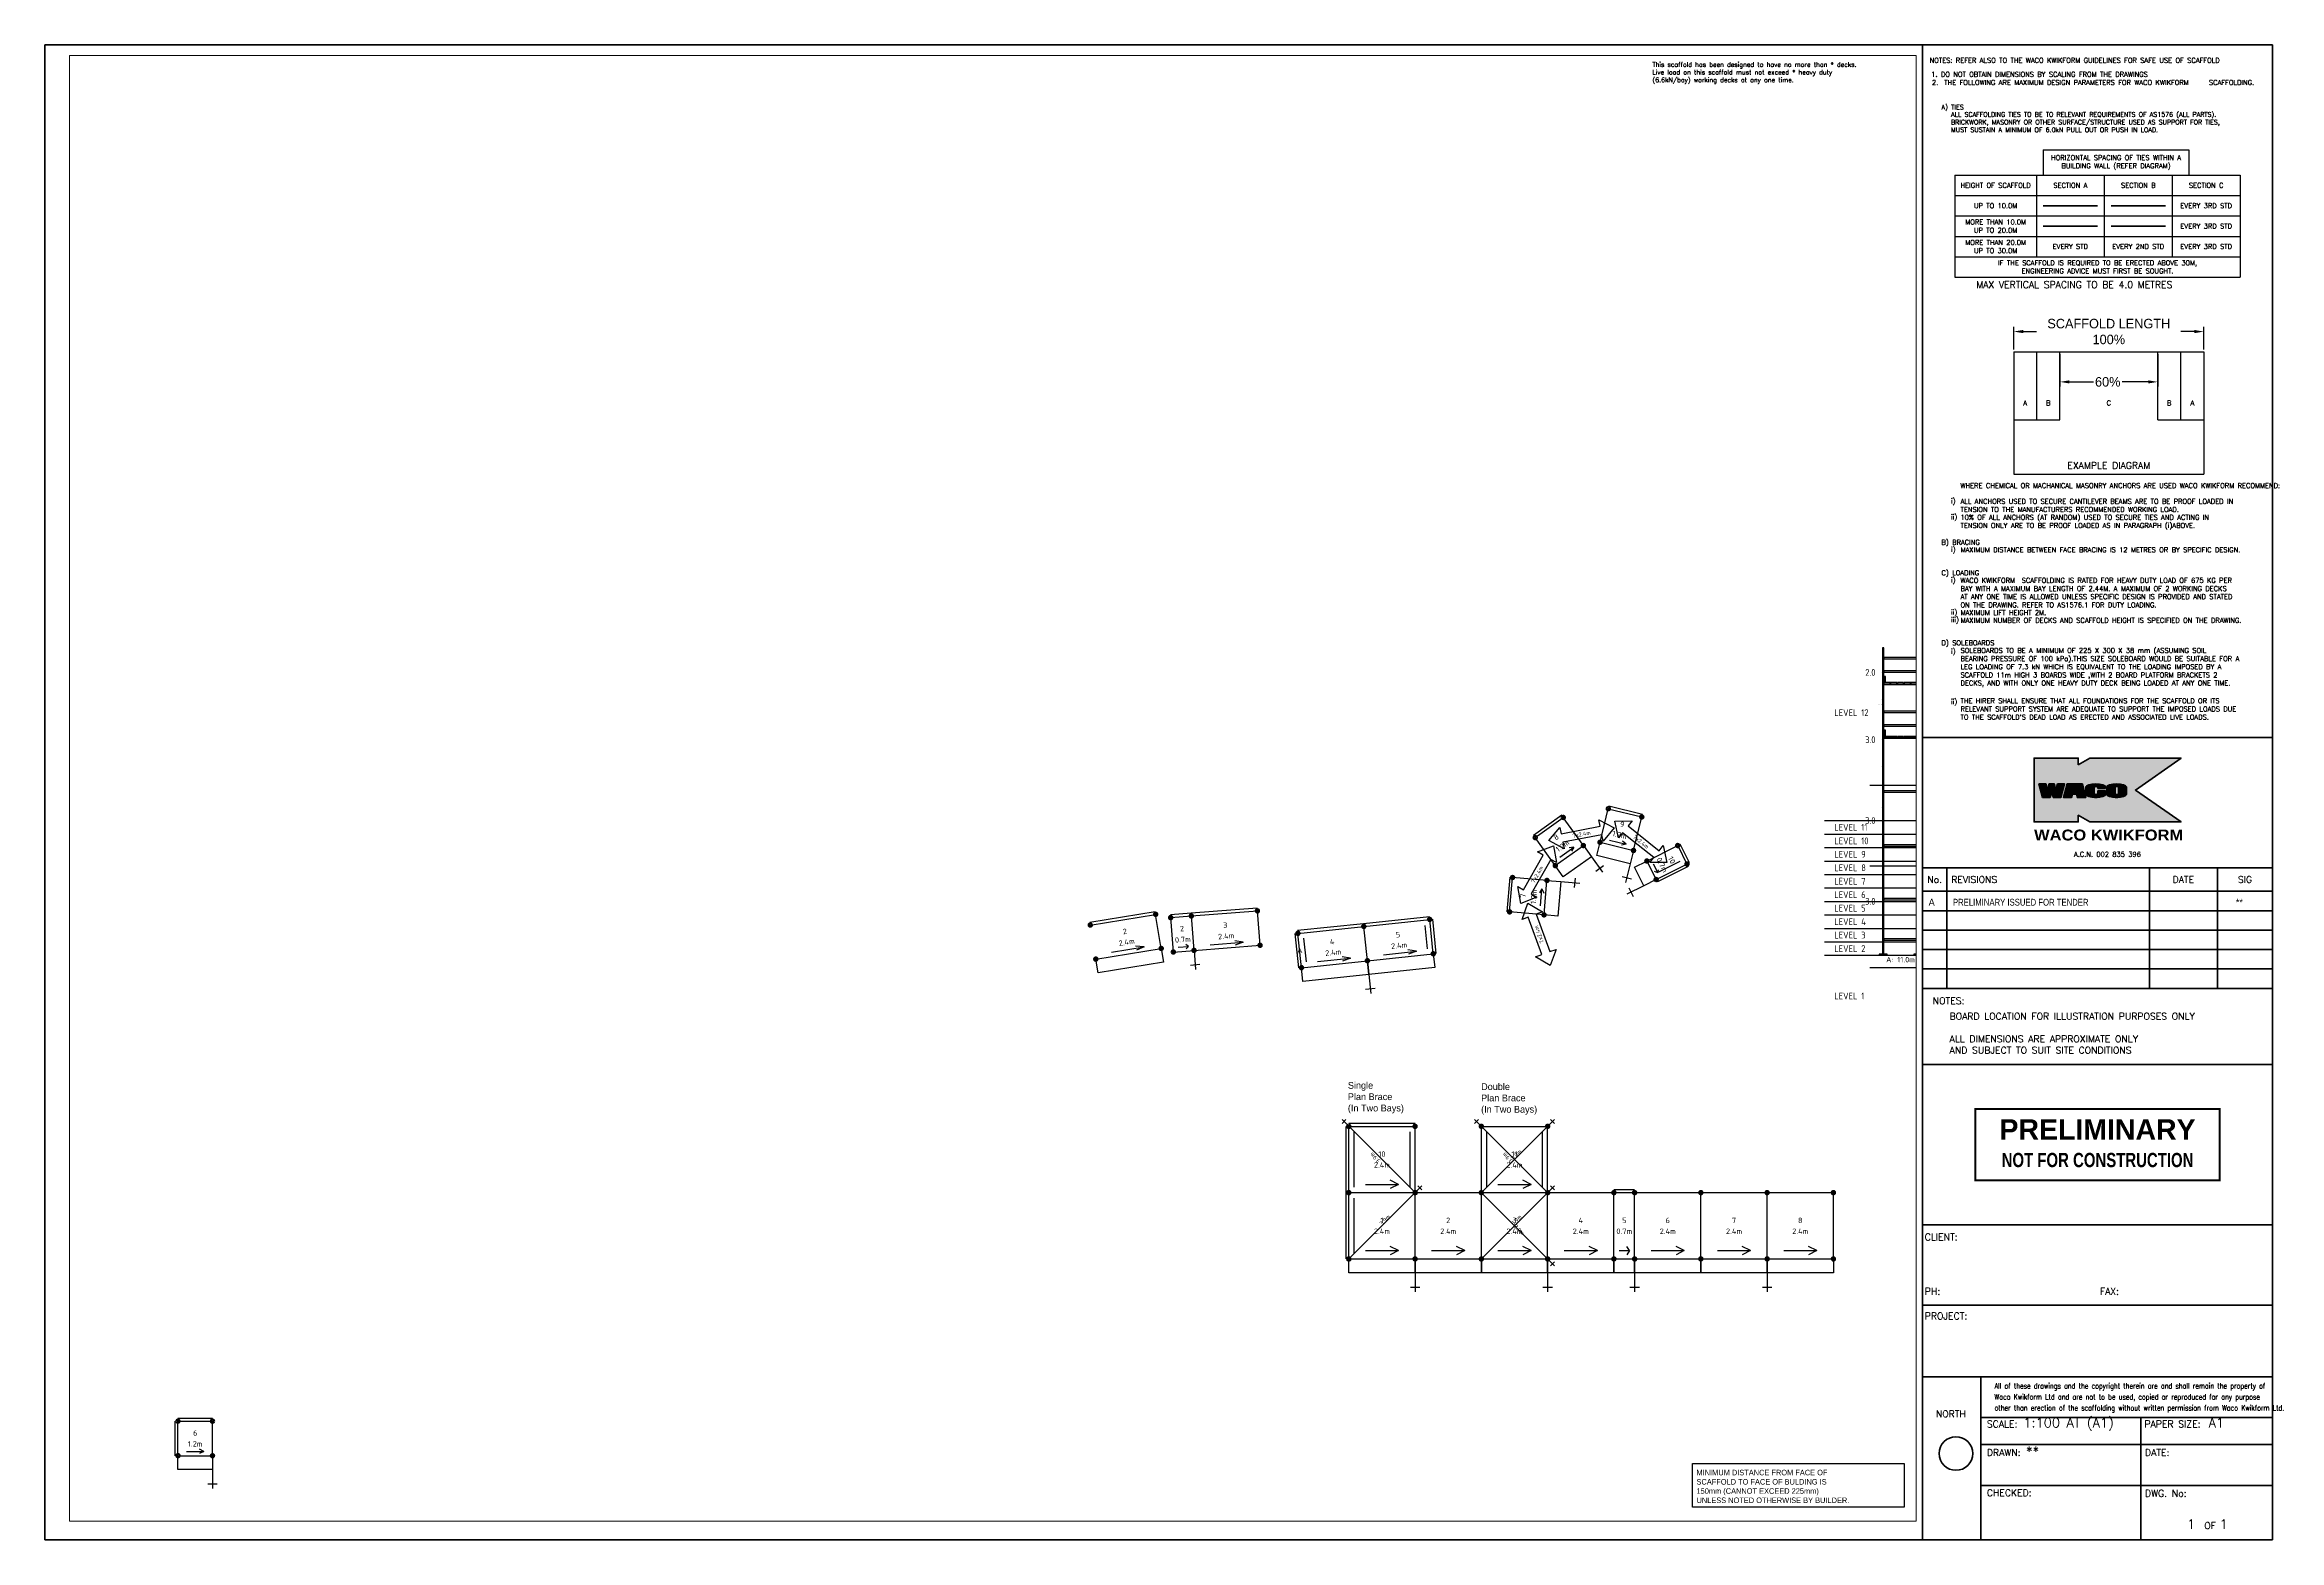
# Paper-space layout 'WACO Kwikform A1 Drawing Sheet' of a CAD drawing. Header units: millimetres. Extents: x 0 to 822, y 0 to 550.
# The model-space entities are those that its viewports show. They can reach past a viewport. Long polylines and large blocks are cut down to what shows.
import ezdxf
from ezdxf.enums import TextEntityAlignment as Align

# ---------------------------------------------------------------- set-up
doc = ezdxf.new("R2010")
doc.units = ezdxf.units.MM
doc.header["$PDMODE"] = 34
doc.header["$PDSIZE"] = -10
doc.linetypes.add('KwikScaf_DASHED', pattern=[3.75, 2.5, -1.25])
doc.linetypes.add('KwikScaf_Line', pattern=[1, 1, 0])
doc.layers.get('0').update_dxf_attribs({"linetype": 'CONTINUOUS'})
doc.layers.get('Defpoints').update_dxf_attribs({"linetype": 'CONTINUOUS'})
for name, color, linetype in [('DISTANCE', 3, 'CONTINUOUS'), ('KwikScaf Matrix', 7, 'CONTINUOUS'), ('KwikScaf Schematic', 7, 'CONTINUOUS'), ('PRELIMINARY', 7, 'CONTINUOUS'), ('RED', 8, 'CONTINUOUS')]:
    doc.layers.add(name, color=color, linetype=linetype)
for name, color, linetype, lineweight in [('Sheet 018', 10, 'CONTINUOUS', 18), ('Sheet 025', 7, 'CONTINUOUS', 25), ('Sheet 035', 5, 'CONTINUOUS', 35), ('Sheet 050', 130, 'CONTINUOUS', 50), ('Sheet 070', 180, 'CONTINUOUS', 70)]:
    doc.layers.add(name, color=color, linetype=linetype, lineweight=lineweight)
doc.layers.add('Viewport', color=7, linetype='CONTINUOUS', plot=False)
doc.styles.add('ARCH', font='archd.shx', dxfattribs={"height": 250})
doc.styles.add('KwikScaf ISO', font='isocp.shx')
doc.styles.add('ROMANS', font='romans')
doc.styles.add('STAMP', font='arialbd.ttf')
doc.styles.add('WACO', font='ariblk.ttf')
doc.dimstyles.new('ISO-35', dxfattribs={"dimscale": 0, "dimtxt": 3.5, "dimasz": 3.5, "dimexe": 1.75, "dimexo": 0.875, "dimgap": 0.875, "dimtad": 1, "dimdsep": 46, "dimtxsty": 'Standard', "dimcen": 3.5, "dimadec": 0, "dimazin": 0, "dimtfac": 1, "dimtmove": 2, "dimatfit": 3, "dimfxl": 1, "dimtolj": 1, "dimtzin": 0, "dimarcsym": 0})
pattern_1 = [(0, (0, 0), (0, 0.174625), [0.127, -0.047625]), (90, (0, 0), (-0.174625, 1e-17), [0.127, -0.047625])]

# ---------------------------------------------------------------- blocks, each defined once
blk = doc.blocks.new('REVDES')
at = {"style": 'ARCH'}
for tag, p in [('01', (2.31, 1.87)), ('03', (87.68, 1.87)), ('04', (115.37, 1.87))]:
    blk.add_attdef(tag, p, '', height=2.5, dxfattribs=at)
at = {"style": 'ARCH', "width": 0.85}
blk.add_attdef('02', (11.25, 1.87), '', height=2.5, dxfattribs=at)
blk = doc.blocks.new('PREL')
at = {"layer": 'RED', "const_width": 100}
blk.add_lwpolyline([(6000, 1750), (-6000, 1750), (-6000, -1750), (6000, -1750)], close=True, dxfattribs=at)
at = {"layer": 'RED', "style": 'STAMP'}
blk.add_text('PRELIMINARY', height=1000, dxfattribs=at).set_placement((0, 750), align=Align.MIDDLE)
at = {"layer": 'RED', "style": 'STAMP', "width": 0.75}
blk.add_text('NOT FOR CONSTRUCTION', height=700, dxfattribs=at).set_placement((0, -750), align=Align.MIDDLE)
blk = doc.blocks.new('*D29')
at = {"color": 0, "lineweight": -2}
for p, q in [((724.69, 437.85), (724.69, 446.22)), ((728.19, 444.47), (733.14, 444.47)), ((791.19, 444.47), (786.23, 444.47)), ((794.69, 437.85), (794.69, 446.22))]:
    blk.add_line(p, q, dxfattribs=at)
at = {"color": 0}
for points in [[(728.19, 445.06), (728.19, 443.89), (724.69, 444.47)], [(791.19, 445.06), (791.19, 443.89), (794.69, 444.47)]]:
    blk.add_solid(points, dxfattribs=at)
at = {"layer": 'Defpoints', "color": 0}
for p in [(794.69, 444.47), (724.69, 436.98), (794.69, 436.98)]:
    blk.add_point(p, dxfattribs=at)
at = {"color": 0, "insert": (759.69, 444.47), "char_height": 3.5, "attachment_point": 5}
blk.add_mtext('\\A1;SCAFFOLD LENGTH\\P100%', dxfattribs=at)
blk = doc.blocks.new('*D30')
at = {"color": 0, "lineweight": -2}
for p, q in [((741.69, 436.1), (741.69, 424.21)), ((777.69, 436.1), (777.69, 424.21)), ((745.19, 425.96), (754.05, 425.96)), ((774.19, 425.96), (764.55, 425.96))]:
    blk.add_line(p, q, dxfattribs=at)
at = {"color": 0}
for points in [[(745.19, 426.54), (745.19, 425.38), (741.69, 425.96)], [(774.19, 426.54), (774.19, 425.38), (777.69, 425.96)]]:
    blk.add_solid(points, dxfattribs=at)
at = {"layer": 'Defpoints', "color": 0}
for p in [(741.69, 436.98), (777.69, 436.98), (777.69, 425.96)]:
    blk.add_point(p, dxfattribs=at)
at = {"color": 0, "insert": (759.3, 425.96), "char_height": 3.5, "attachment_point": 5}
blk.add_mtext('\\A1;60%', dxfattribs=at)
blk = doc.blocks.new('REVISED TITLE')
at = {"layer": 'Sheet 025', "style": 'ROMANS'}
for s, p in [('CLIENT:', (-128.05, 110.15)), ('PH:', (-128.05, 90.15)), ('FAX:', (-63.6, 90.15)), ('PROJECT:', (-128.05, 81.06)), ('SCALE:', (-105.19, 41.33)), ('PAPER SIZE:', (-47.19, 41.33)), ('DRAWN:', (-105.19, 30.85)), ('DATE:', (-46.99, 30.85)), ('CHECKED:', (-105.19, 16.04)), ('DWG. No:', (-46.99, 15.86)), ('OF', (-25.18, 3.98))]:
    blk.add_text(s, height=2.5, dxfattribs=at).set_placement(p)
at = {"layer": 'Sheet 035', "style": 'ROMANS'}
for tag, p in [('CLIENT_CONTACT', (-110.61, 110.15)), ('COMPANY', (-110.61, 105.15)), ('ADDRESS_STREET', (-110.61, 100.15)), ('CITY', (-110.61, 95.15)), ('PHONE_NO.', (-110.61, 90.15)), ('FAX_NO.', (-46.16, 90.15)), ('PROJECT_TITLE:', (-110.61, 81.06)), ('PROJECT_DESCRIPTION', (-110.61, 76.06)), ('PROJECT_DESCRIPTION_2', (-110.61, 71.06)), ('PROJECT_DESCRIPTION_3', (-110.61, 66.06)), ('PROJECT_DESCRIPTION_4', (-110.61, 61.06)), ('SCALE', (-91.76, 41.33)), ('PAPER_SIZE', (-23.56, 41.33)), ('DRAFTSMAN', (-90.76, 30.85)), ('DATE', (-35.55, 30.85)), ('DWG_NO', (-46.15, 9.93))]:
    blk.add_attdef(tag, p, '', height=3.5, dxfattribs=at)
for tag, p in [('PAGE_NO.', (-30.05, 3.98)), ('OF_PAGES.', (-18.05, 3.98))]:
    blk.add_attdef(tag, text='', height=3.5, dxfattribs=at).set_placement(p, align=Align.CENTER)
blk = doc.blocks.new('WACO LOGO')
h = blk.add_hatch()
h.set_pattern_fill('ANGLE', color=140, scale=0.025, style=0)
h.set_pattern_definition(pattern_1)
h.paths.add_polyline_path([(493.69, 275.27), (494.27, 273.1), (497.09, 273.1), (498.42, 278.06), (495.82, 278.06), (495.23, 275.87), (494.64, 278.06), (492.73, 278.06), (492.14, 275.87), (491.55, 278.06), (488.96, 278.06), (490.29, 273.1), (493.11, 273.1)])
h = blk.add_hatch()
h.set_pattern_fill('ANGLE', color=140, scale=0.025, style=0)
h.set_pattern_definition(pattern_1)
h.paths.add_polyline_path([(504.96, 278.06), (499.32, 278.06), (497.99, 273.1), (501.01, 273.1), (501.33, 274.31), (502.79, 274.31), (503.11, 273.1), (506.29, 273.1)])
h.paths.add_polyline_path([(502.14, 276.71), (502.6, 274.99), (501.68, 274.99)], flags=16)
h = blk.add_hatch()
h.set_pattern_fill('ANGLE', color=140, scale=0.025, style=0)
h.set_pattern_definition(pattern_1)
edge = h.paths.add_edge_path()
edge.add_ellipse((509.97, 276.84), major_axis=(-0.658, 0), ratio=0.455652, start_angle=180, end_angle=360, ccw=False)
edge.add_line((510.63, 276.84), (510.63, 276.42))
edge.add_line((510.63, 276.42), (513.49, 276.42))
edge.add_line((513.49, 276.42), (513.49, 276.96))
edge.add_ellipse((509.88, 276.96), major_axis=(-3.61, 0), ratio=0.304653, start_angle=180, end_angle=360)
edge.add_line((506.27, 276.96), (506.27, 274.2))
edge.add_ellipse((509.88, 274.2), major_axis=(-3.61, 0), ratio=0.304653, start_angle=0, end_angle=180)
edge.add_line((513.49, 274.2), (513.49, 275.5))
edge.add_line((513.49, 275.5), (510.63, 275.5))
edge.add_line((510.63, 275.5), (510.63, 274.44))
edge.add_ellipse((509.97, 274.48), major_axis=(-0.658, 0), ratio=0.455652, start_angle=0, end_angle=180, ccw=False)
edge.add_line((509.31, 274.48), (509.31, 276.88))
h = blk.add_hatch()
h.set_pattern_fill('ANGLE', color=140, scale=0.025, style=0)
h.set_pattern_definition(pattern_1)
edge = h.paths.add_edge_path()
edge.add_ellipse((517.56, 276.96), major_axis=(-3.61, 0), ratio=0.304653, start_angle=180, end_angle=360)
edge.add_line((513.95, 276.96), (513.95, 274.2))
edge.add_ellipse((517.56, 274.2), major_axis=(-3.61, 0), ratio=0.304653, start_angle=0, end_angle=180)
edge.add_line((521.17, 274.2), (521.17, 276.96))
edge = h.paths.add_edge_path(flags=16)
edge.add_ellipse((517.65, 276.84), major_axis=(-0.658, 0), ratio=0.455652, start_angle=180, end_angle=360, ccw=False)
edge.add_line((518.31, 276.84), (518.31, 274.44))
edge.add_ellipse((517.65, 274.48), major_axis=(-0.658, 0), ratio=0.455652, start_angle=0, end_angle=180, ccw=False)
edge.add_line((517, 274.48), (517, 276.88))
at = {"layer": 'Sheet 070'}
h = blk.add_hatch(color=51, dxfattribs=at)
h.paths.add_polyline_path([(501.68, 274.99), (502.6, 274.99), (502.14, 276.71)], flags=0)
h.paths.add_polyline_path([(506.29, 273.1), (504.96, 278.06), (499.32, 278.06), (497.99, 273.1), (501.01, 273.1), (501.33, 274.31), (502.79, 274.31), (503.11, 273.1)], flags=16)
h.paths.add_polyline_path([(490.29, 273.1), (488.96, 278.06), (491.55, 278.06), (492.14, 275.87), (492.73, 278.06), (494.64, 278.06), (495.23, 275.87), (495.82, 278.06), (498.42, 278.06), (497.09, 273.1), (494.27, 273.1), (493.69, 275.27), (493.11, 273.1)], flags=16)
h.paths.add_polyline_path([(503.44, 285.06), (503.44, 287.56), (487.19, 287.56), (487.19, 264.06), (503.44, 264.06), (503.44, 266.56), (507.77, 264.06), (541.27, 264.06), (524.49, 275.81), (541.27, 287.56), (507.77, 287.56)])
edge = h.paths.add_edge_path(flags=16)
edge.add_line((510.63, 274.48), (510.63, 275.5))
edge.add_line((510.63, 275.5), (513.49, 275.5))
edge.add_line((513.49, 275.5), (513.49, 274.2))
edge.add_ellipse((509.88, 274.2), major_axis=(-3.61, 0), ratio=0.304653, start_angle=0, end_angle=180, ccw=False)
edge.add_line((506.27, 274.2), (506.27, 276.96))
edge.add_ellipse((509.88, 276.96), major_axis=(-3.61, 0), ratio=0.304653, start_angle=180, end_angle=360, ccw=False)
edge.add_line((513.49, 276.96), (513.49, 276.42))
edge.add_line((513.49, 276.42), (510.63, 276.42))
edge.add_line((510.63, 276.42), (510.63, 276.84))
edge.add_ellipse((509.97, 276.84), major_axis=(-0.658, 0), ratio=0.455652, start_angle=180, end_angle=360)
edge.add_line((509.31, 276.84), (509.31, 274.48))
edge.add_ellipse((509.97, 274.48), major_axis=(-0.658, 0), ratio=0.455652, start_angle=0, end_angle=180)
edge = h.paths.add_edge_path(flags=16)
edge.add_ellipse((517.56, 274.2), major_axis=(-3.61, 0), ratio=0.304653, start_angle=0, end_angle=180, ccw=False)
edge.add_line((513.95, 274.2), (513.95, 276.96))
edge.add_ellipse((517.56, 276.96), major_axis=(-3.61, 0), ratio=0.304653, start_angle=180, end_angle=360, ccw=False)
edge.add_line((521.17, 276.96), (521.17, 274.2))
edge = h.paths.add_edge_path(flags=0)
edge.add_line((517, 276.84), (517, 274.48))
edge.add_ellipse((517.65, 274.48), major_axis=(-0.658, 0), ratio=0.455652, start_angle=0, end_angle=180)
edge.add_line((518.31, 274.48), (518.31, 276.84))
edge.add_ellipse((517.65, 276.84), major_axis=(-0.658, 0), ratio=0.455652, start_angle=180, end_angle=360)
for p, q in [((506.27, 276.96), (506.27, 274.2)), ((509.31, 276.84), (509.31, 274.48)), ((510.63, 276.84), (510.63, 276.42)), ((510.63, 276.42), (513.49, 276.42)), ((513.49, 276.42), (513.49, 276.96)), ((513.95, 276.96), (513.95, 274.2)), ((517, 276.84), (517, 274.48)), ((518.31, 276.84), (518.31, 274.48)), ((521.17, 274.2), (521.17, 276.96))]:
    blk.add_line(p, q, dxfattribs=at)
at = {"layer": 'Sheet 070', "color": 7}
blk.add_lwpolyline([(503.44, 285.06), (503.44, 287.56), (487.19, 287.56), (487.19, 264.06), (503.44, 264.06), (503.44, 266.56), (507.77, 264.06), (541.27, 264.06), (524.49, 275.81), (541.27, 287.56), (507.77, 287.56)], close=True, dxfattribs=at)
at = {"layer": 'Sheet 070'}
for points in [[(490.29, 273.1), (488.96, 278.06), (491.55, 278.06), (492.14, 275.87), (492.73, 278.06), (494.64, 278.06), (495.23, 275.87), (495.82, 278.06), (498.42, 278.06), (497.09, 273.1), (494.27, 273.1), (493.69, 275.27), (493.11, 273.1), (490.29, 273.1)], [(506.29, 273.1), (504.96, 278.06), (499.32, 278.06), (497.99, 273.1), (501.01, 273.1), (501.33, 274.31), (502.79, 274.31), (503.11, 273.1)], [(501.68, 274.99), (502.6, 274.99), (502.14, 276.71)]]:
    blk.add_lwpolyline(points, close=True, dxfattribs=at)
blk.add_lwpolyline([(510.63, 274.48), (510.63, 275.5), (513.49, 275.5), (513.49, 274.2)], dxfattribs=at)
for centre, major_axis, ratio in [((509.88, 276.96), (-3.61, 0), 0.304653), ((509.97, 276.84), (-0.658, 0), 0.455652), ((517.56, 276.96), (-3.61, 0), 0.304653), ((517.65, 276.84), (-0.658, 0), 0.455652)]:
    blk.add_ellipse(centre, major_axis=major_axis, ratio=ratio, start_param=3.141593, end_param=6.283185, dxfattribs=at)
at = {"layer": 'Sheet 070', "extrusion": (0, 0, -1)}
for centre, major_axis, ratio in [((509.88, 274.2), (-3.61, 0), 0.304653), ((509.97, 274.48), (-0.658, 0), 0.455652), ((517.56, 274.2), (-3.61, 0), 0.304653), ((517.65, 274.48), (-0.658, 0), 0.455652)]:
    blk.add_ellipse(centre, major_axis=major_axis, ratio=ratio, start_param=3.141593, end_param=6.283185, dxfattribs=at)

msp = doc.modelspace()

# ---------------------------------------------------------------- linework, layer by layer
at = {"layer": 'KwikScaf Matrix', "color": 15, "linetype": 'KwikScaf_DASHED'}
for p, q in [((62267, 24667), (63258, 24667)), ((63258, 24667), (63537, 24667)), ((63537, 24667), (64528, 24667)), ((60602, 21875), (69062, 21875))]:
    msp.add_line(p, q, dxfattribs=at)
at = {"layer": 'KwikScaf Matrix', "color": 16, "linetype": 'KwikScaf_DASHED'}
for p, q in [((62267, 24667), (63258, 24667)), ((63258, 24667), (63537, 24667)), ((63537, 24667), (64528, 24667)), ((60602, 22371), (69062, 22371))]:
    msp.add_line(p, q, dxfattribs=at)
at = {"layer": 'KwikScaf Matrix', "color": 17, "linetype": 'KwikScaf_DASHED'}
for p, q in [((62267, 24667), (63258, 24667)), ((63258, 24667), (63537, 24667)), ((63537, 24667), (64528, 24667)), ((60602, 22866), (69062, 22866))]:
    msp.add_line(p, q, dxfattribs=at)
at = {"layer": 'KwikScaf Matrix', "color": 18, "linetype": 'KwikScaf_DASHED'}
for p, q in [((62267, 24667), (63258, 24667)), ((63258, 24667), (63537, 24667)), ((63537, 24667), (64528, 24667)), ((60602, 23361), (69062, 23361))]:
    msp.add_line(p, q, dxfattribs=at)
at = {"layer": 'KwikScaf Matrix', "color": 9, "linetype": 'KwikScaf_DASHED'}
for p, q in [((62267, 21695), (63258, 21695)), ((63258, 21695), (63537, 21695)), ((63537, 21695), (64528, 21695)), ((60602, 18903), (69062, 18903))]:
    msp.add_line(p, q, dxfattribs=at)
at = {"layer": 'KwikScaf Matrix', "color": 10, "linetype": 'KwikScaf_DASHED'}
for p, q in [((62267, 21695), (63258, 21695)), ((63258, 21695), (63537, 21695)), ((63537, 21695), (64528, 21695)), ((60602, 19399), (69062, 19399))]:
    msp.add_line(p, q, dxfattribs=at)
at = {"layer": 'KwikScaf Matrix', "color": 11, "linetype": 'KwikScaf_DASHED'}
for p, q in [((62267, 21695), (63258, 21695)), ((63258, 21695), (63537, 21695)), ((63537, 21695), (64528, 21695)), ((60602, 19894), (69062, 19894))]:
    msp.add_line(p, q, dxfattribs=at)
at = {"layer": 'KwikScaf Matrix', "color": 12, "linetype": 'KwikScaf_DASHED'}
for p, q in [((62267, 21695), (63258, 21695)), ((63258, 21695), (63537, 21695)), ((63537, 21695), (64528, 21695)), ((60602, 20389), (69062, 20389))]:
    msp.add_line(p, q, dxfattribs=at)
at = {"layer": 'KwikScaf Matrix', "color": 13, "linetype": 'KwikScaf_DASHED'}
for p, q in [((62267, 21695), (63258, 21695)), ((63258, 21695), (63537, 21695)), ((63537, 21695), (64528, 21695)), ((60602, 20885), (69062, 20885))]:
    msp.add_line(p, q, dxfattribs=at)
at = {"layer": 'KwikScaf Matrix', "color": 14, "linetype": 'KwikScaf_DASHED'}
for p, q in [((62267, 21695), (63258, 21695)), ((63258, 21695), (63537, 21695)), ((63537, 21695), (64528, 21695)), ((60602, 21380), (69062, 21380))]:
    msp.add_line(p, q, dxfattribs=at)
at = {"layer": 'KwikScaf Matrix', "color": 8, "linetype": 'KwikScaf_DASHED'}
for p, q in [((60602, 18408), (69062, 18408)), ((62267, 17963), (63258, 17963)), ((63258, 17963), (63537, 17963)), ((63537, 17963), (64528, 17963))]:
    msp.add_line(p, q, dxfattribs=at)
at = {"layer": 'KwikScaf Schematic', "color": 2, "linetype": 'KwikScaf_DASHED'}
for p, q in [((53899, 23593), (52666, 23898)), ((50927, 23560), (49894, 22820)), ((49021, 21279), (48912, 20013)), ((-100, 0), (-100, 1270)), ((1270, 1370), (0, 1370))]:
    msp.add_line(p, q, dxfattribs=at)
at = {"layer": 'KwikScaf Schematic', "color": 2, "linetype": 'KwikScaf_Line'}
for p, q in [((49952, 22739), (50985, 23478)), ((51724, 22446), (50985, 23478)), ((52338, 22568), (52642, 23801)), ((52642, 23801), (53875, 23496)), ((53571, 22263), (53875, 23496)), ((50692, 21707), (49952, 22739)), ((50692, 21707), (51724, 22446)), ((50857, 22020), (51374, 22390)), ((51374, 22390), (51198, 22362)), ((51374, 22390), (51291, 22233)), ((51724, 22446), (52020, 22033)), ((52216, 22075), (52338, 22568)), ((52338, 22568), (53571, 22263)), ((52684, 22646), (53300, 22494)), ((53300, 22494), (53127, 22455)), ((53300, 22494), (53165, 22609)), ((53571, 22263), (53449, 21770)), ((50987, 21293), (50692, 21707)), ((52020, 22033), (50987, 21293)), ((52020, 22033), (52427, 21464)), ((52183, 21504), (52468, 21708)), ((53449, 21770), (52216, 22075)), ((53449, 21770), (53281, 21091)), ((49011, 20005), (49120, 21270)), ((50386, 21161), (49120, 21270)), ((50200, 20858), (50107, 20707)), ((50146, 20226), (50200, 20858)), ((50200, 20858), (50266, 20693)), ((50277, 19896), (50386, 21161)), ((50386, 21161), (50892, 21117)), ((50892, 21117), (50783, 19852)), ((50892, 21117), (51589, 21057)), ((51400, 20898), (51430, 21247)), ((53153, 21302), (53493, 21218)), ((50277, 19896), (49011, 20005)), ((50783, 19852), (50277, 19896)), ((0, 1270), (1270, 1270)), ((0, 0), (0, 1270)), ((1270, 0), (1270, 1270)), ((0, 0), (1270, 0)), ((0, -508), (0, 0)), ((318, 159), (952, 159)), ((952, 159), (794, 238)), ((952, 159), (794, 79)), ((1270, 0), (1270, -508)), ((1270, -508), (0, -508)), ((1270, -508), (1270, -1208)), ((1095, -1033), (1445, -1033))]:
    msp.add_line(p, q, dxfattribs=at)
at = {"layer": 'KwikScaf Schematic', "color": 1, "linetype": 'KwikScaf_Line'}
for p, q in [((50460, 22629), (50862, 23115)), ((50862, 23115), (50908, 22879)), ((50908, 22879), (52344, 23158)), ((52344, 23158), (52299, 23394)), ((52299, 23394), (52854, 23094)), ((52854, 23094), (52451, 22609)), ((52888, 23344), (53519, 23353)), ((53021, 22727), (52888, 23344)), ((53519, 23353), (53370, 23165)), ((53370, 23165), (54515, 22255)), ((50038, 22214), (50627, 22441)), ((50247, 22095), (50038, 22214)), ((51015, 22330), (50460, 22629)), ((50627, 22441), (50734, 21819)), ((52405, 22844), (50969, 22565)), ((50969, 22565), (51015, 22330)), ((52451, 22609), (52405, 22844)), ((53171, 22915), (53021, 22727)), ((54316, 22004), (53171, 22915)), ((54515, 22255), (54664, 22443)), ((54664, 22443), (54798, 21826)), ((49526, 20822), (50247, 22095)), ((50525, 21938), (49804, 20665)), ((50734, 21819), (50525, 21938)), ((54167, 21817), (54316, 22004)), ((54798, 21826), (54167, 21817)), ((49425, 20319), (49317, 20941)), ((49317, 20941), (49526, 20822)), ((49804, 20665), (50013, 20546)), ((33576, 19521), (35983, 19914)), ((36187, 18660), (35983, 19914)), ((37297, 19854), (39728, 20043)), ((39827, 18777), (39728, 20043)), ((50013, 20546), (49425, 20319)), ((49467, 19729), (49676, 20324)), ((49692, 19810), (49467, 19729)), ((49676, 20324), (50219, 20001)), ((50191, 18435), (49692, 19810)), ((50219, 20001), (49993, 19920)), ((49993, 19920), (50492, 18544)), ((39207, 18888), (38896, 18943)), ((41218, 19216), (43643, 19471)), ((41351, 17953), (41218, 19216)), ((43643, 19471), (46069, 19726)), ((43776, 18208), (43643, 19471)), ((46202, 18463), (46069, 19726)), ((33780, 18267), (36187, 18660)), ((33862, 17766), (33780, 18267)), ((36269, 18159), (33862, 17766)), ((34356, 18522), (35560, 18719)), ((35560, 18719), (35246, 18748)), ((35560, 18719), (35272, 18591)), ((36187, 18660), (36269, 18159)), ((37395, 18588), (39827, 18777)), ((37991, 18793), (39207, 18888)), ((39207, 18888), (38909, 18785)), ((41351, 17953), (43776, 18208)), ((41940, 18175), (43153, 18302)), ((43153, 18302), (42842, 18349)), ((43153, 18302), (42858, 18191)), ((43776, 18208), (46202, 18463)), ((43776, 18208), (43829, 17703)), ((43829, 17703), (43776, 18208)), ((44366, 18430), (45579, 18557)), ((45579, 18557), (45267, 18604)), ((45579, 18557), (45284, 18446)), ((46202, 18463), (46255, 17958)), ((49965, 18353), (50191, 18435)), ((50508, 18031), (49965, 18353)), ((50492, 18544), (50718, 18626)), ((50718, 18626), (50508, 18031)), ((41404, 17448), (41351, 17953)), ((43829, 17703), (41404, 17448)), ((46255, 17958), (43829, 17703)), ((43829, 17703), (43902, 17007)), ((43710, 17162), (44058, 17199))]:
    msp.add_line(p, q, dxfattribs=at)
at = {"layer": 'KwikScaf Schematic', "color": 4, "linetype": 'KwikScaf_Line'}
for p, q in [((54062, 21876), (55197, 22446)), ((55197, 22446), (55539, 21765)), ((53608, 21648), (54062, 21876)), ((53950, 20967), (53608, 21648)), ((54062, 21876), (54404, 21195)), ((54289, 21777), (54460, 21437)), ((54460, 21437), (54346, 21486)), ((54404, 21195), (55539, 21765)), ((54460, 21437), (54488, 21557)), ((53950, 20967), (53324, 20653)), ((53402, 20888), (53559, 20575)), ((54404, 21195), (53950, 20967)), ((36537, 19795), (37297, 19854)), ((36635, 18529), (36537, 19795)), ((37395, 18588), (37297, 19854)), ((36635, 18529), (37395, 18588)), ((36813, 18702), (37193, 18731)), ((37193, 18731), (37092, 18803)), ((37193, 18731), (37104, 18645)), ((37395, 18588), (37449, 17890)), ((37261, 18051), (37610, 18078)), ((52849, 9677), (53611, 9677)), ((53611, 7238), (53611, 9677)), ((53039, 7543), (53420, 7543)), ((53420, 7543), (53325, 7695)), ((53420, 7543), (53325, 7390)), ((52849, 7238), (53611, 7238)), ((52849, 6730), (52849, 7238)), ((53611, 6730), (52849, 6730)), ((53611, 7238), (53611, 6730)), ((53611, 6730), (53611, 6030)), ((53436, 6205), (53786, 6205))]:
    msp.add_line(p, q, dxfattribs=at)
at = {"layer": 'KwikScaf Schematic', "color": 4, "linetype": 'KwikScaf_DASHED'}
for p, q in [((55628, 21810), (55286, 22491)), ((55584, 21676), (54449, 21106)), ((55270, 21854), (54493, 21464)), ((37289, 19954), (36529, 19895)), ((53611, 9777), (52849, 9777))]:
    msp.add_line(p, q, dxfattribs=at)
at = {"layer": 'KwikScaf Schematic', "color": 1, "linetype": 'KwikScaf_DASHED'}
for p, q in [((35967, 20012), (33560, 19620)), ((39721, 20142), (37289, 19954)), ((46058, 19826), (43633, 19570)), ((41251, 17942), (41118, 19205)), ((43633, 19570), (41207, 19315)), ((41529, 18173), (41438, 19038)), ((45891, 19506), (45982, 18641)), ((46168, 19737), (46301, 18474))]:
    msp.add_line(p, q, dxfattribs=at)
at = {"layer": 'KwikScaf Schematic', "color": 3, "linetype": 'KwikScaf_Line'}
for p, q in [((45602, 9606), (42845, 12364)), ((42845, 12222), (42986, 12364)), ((50480, 9606), (47723, 12364)), ((47723, 12222), (47864, 12364)), ((47900, 9606), (50658, 12364)), ((50516, 12364), (50658, 12222)), ((43093, 12116), (45532, 12116)), ((43093, 9677), (43093, 12116)), ((45532, 9677), (45532, 12116)), ((47971, 12116), (50410, 12116)), ((47971, 9677), (47971, 12116)), ((50410, 9677), (50410, 12116)), ((43022, 7167), (45780, 9925)), ((43702, 9982), (44922, 9982)), ((44922, 9982), (44617, 10134)), ((44922, 9982), (44617, 9829)), ((45638, 9925), (45780, 9783)), ((47900, 7167), (50658, 9925)), ((48580, 9982), (49800, 9982)), ((49800, 9982), (49495, 10134)), ((49800, 9982), (49495, 9829)), ((50516, 9925), (50658, 9783)), ((43093, 9677), (45532, 9677)), ((43093, 7238), (43093, 9677)), ((45461, 9606), (45602, 9747)), ((45532, 7238), (45532, 9677)), ((45532, 9677), (47971, 9677)), ((47900, 9747), (50658, 6990)), ((48041, 9747), (47900, 9606)), ((47900, 9747), (48041, 9606)), ((47971, 7238), (47971, 9677)), ((47971, 9677), (50410, 9677)), ((50339, 9606), (50480, 9747)), ((50410, 9677), (52849, 9677)), ((50410, 7238), (50410, 9677)), ((52849, 7238), (52849, 9677)), ((53611, 9677), (56050, 9677)), ((56050, 9677), (58489, 9677)), ((56050, 7238), (56050, 9677)), ((58489, 9677), (60928, 9677)), ((58489, 7238), (58489, 9677)), ((60928, 7238), (60928, 9677)), ((43702, 7543), (44922, 7543)), ((44922, 7543), (44617, 7695)), ((44922, 7543), (44617, 7390)), ((46141, 7543), (47361, 7543)), ((47361, 7543), (47056, 7695)), ((47361, 7543), (47056, 7390)), ((48580, 7543), (49800, 7543)), ((49800, 7543), (49495, 7695)), ((49800, 7543), (49495, 7390)), ((51019, 7543), (52239, 7543)), ((52239, 7543), (51934, 7695)), ((52239, 7543), (51934, 7390)), ((54220, 7543), (55440, 7543)), ((55440, 7543), (55135, 7695)), ((55440, 7543), (55135, 7390)), ((56659, 7543), (57879, 7543)), ((57879, 7543), (57574, 7695)), ((57879, 7543), (57574, 7390)), ((59098, 7543), (60318, 7543)), ((60318, 7543), (60013, 7695)), ((60318, 7543), (60013, 7390)), ((43022, 7308), (43163, 7167)), ((43093, 7238), (45532, 7238)), ((43093, 6730), (43093, 7238)), ((45532, 6730), (43093, 6730)), ((45532, 7238), (45532, 6730)), ((45532, 7238), (47971, 7238)), ((45532, 6730), (45532, 7238)), ((45532, 6730), (45532, 6030)), ((47971, 6730), (45532, 6730)), ((47900, 7308), (48041, 7167)), ((47971, 7238), (47971, 6730)), ((47971, 7238), (50410, 7238)), ((47971, 6730), (47971, 7238)), ((50410, 6730), (47971, 6730)), ((50410, 7238), (52849, 7238)), ((50410, 6730), (50410, 7238)), ((50410, 7238), (50410, 6730)), ((52849, 6730), (50410, 6730)), ((50410, 6730), (50410, 6030)), ((50658, 7131), (50516, 6990)), ((52849, 7238), (52849, 6730)), ((53611, 7238), (56050, 7238)), ((53611, 6730), (53611, 7238)), ((56050, 6730), (53611, 6730)), ((56050, 7238), (58489, 7238)), ((56050, 6730), (56050, 7238)), ((56050, 7238), (56050, 6730)), ((58489, 6730), (56050, 6730)), ((58489, 7238), (60928, 7238)), ((58489, 6730), (58489, 7238)), ((58489, 7238), (58489, 6730)), ((60928, 6730), (58489, 6730)), ((58489, 6730), (58489, 6030)), ((60928, 7238), (60928, 6730)), ((45357, 6205), (45707, 6205)), ((50235, 6205), (50585, 6205)), ((58314, 6205), (58664, 6205))]:
    msp.add_line(p, q, dxfattribs=at)
at = {"layer": 'KwikScaf Schematic', "color": 3, "linetype": 'KwikScaf_DASHED'}
for p, q in [((42993, 9677), (42993, 12116)), ((45532, 12216), (43093, 12216)), ((43293, 9877), (43293, 11916)), ((45332, 11916), (45332, 9877)), ((48171, 9877), (48171, 11916)), ((50210, 11916), (50210, 9877)), ((42993, 7238), (42993, 9677)), ((43293, 7438), (43293, 9477))]:
    msp.add_line(p, q, dxfattribs=at)
at = {"layer": 'KwikScaf Schematic', "color": 2, "linetype": 'KwikScaf_Line', "const_width": 100}
for points in [[(52654, 23849, -0.198912), (52685, 23827, -0.198912), (52691, 23789, -0.198912), (52668, 23758, -0.198912), (52630, 23752, -0.198912), (52599, 23775, -0.198912), (52594, 23813, -0.198912), (52616, 23844, -0.198912)], [(50956, 23519, -0.198912), (50993, 23528, -0.198912), (51025, 23508, -0.198912), (51034, 23470, -0.198912), (51014, 23438, -0.198912), (50977, 23429, -0.198912), (50944, 23449, -0.198912), (50935, 23487, -0.198912)], [(53887, 23545, -0.198912), (53918, 23522, -0.198912), (53924, 23484, -0.198912), (53901, 23453, -0.198912), (53863, 23448, -0.198912), (53832, 23470, -0.198912), (53826, 23508, -0.198912), (53849, 23539, -0.198912)], [(49923, 22780, -0.198912), (49960, 22788, -0.198912), (49993, 22768, -0.198912), (50002, 22731, -0.198912), (49981, 22698, -0.198912), (49944, 22690, -0.198912), (49912, 22710, -0.198912), (49903, 22747, -0.198912)], [(51695, 22486, -0.198912), (51732, 22495, -0.198912), (51765, 22475, -0.198912), (51773, 22438, -0.198912), (51753, 22405, -0.198912), (51716, 22397, -0.198912), (51683, 22417, -0.198912), (51675, 22454, -0.198912)], [(52350, 22616, -0.198912), (52380, 22594, -0.198912), (52386, 22556, -0.198912), (52363, 22525, -0.198912), (52326, 22519, -0.198912), (52295, 22542, -0.198912), (52289, 22580, -0.198912), (52312, 22611, -0.198912)], [(53583, 22312, -0.198912), (53613, 22289, -0.198912), (53619, 22251, -0.198912), (53596, 22221, -0.198912), (53559, 22215, -0.198912), (53528, 22237, -0.198912), (53522, 22275, -0.198912), (53545, 22306, -0.198912)], [(50662, 21747, -0.198912), (50700, 21756, -0.198912), (50732, 21736, -0.198912), (50741, 21698, -0.198912), (50721, 21666, -0.198912), (50683, 21657, -0.198912), (50651, 21677, -0.198912), (50642, 21715, -0.198912)], [(49070, 21274, -0.198912), (49088, 21308, -0.198912), (49125, 21320, -0.198912), (49159, 21302, -0.198912), (49170, 21266, -0.198912), (49152, 21232, -0.198912), (49116, 21220, -0.198912), (49082, 21238, -0.198912)], [(50227, 19900, -0.198912), (50244, 19934, -0.198912), (50281, 19945, -0.198912), (50315, 19928, -0.198912), (50326, 19891, -0.198912), (50309, 19857, -0.198912), (50272, 19846, -0.198912), (50238, 19863, -0.198912)], [(0, 1320, -0.198912), (35, 1305, -0.198912), (50, 1270, -0.198912), (35, 1235, -0.198912), (0, 1220, -0.198912), (-35, 1235, -0.198912), (-50, 1270, -0.198912), (-35, 1305, -0.198912)], [(1270, 1320, -0.198912), (1305, 1305, -0.198912), (1320, 1270, -0.198912), (1305, 1235, -0.198912), (1270, 1220, -0.198912), (1235, 1235, -0.198912), (1220, 1270, -0.198912), (1235, 1305, -0.198912)], [(0, 50, -0.198912), (35, 35, -0.198912), (50, 0, -0.198912), (35, -35, -0.198912), (0, -50, -0.198912), (-35, -35, -0.198912), (-50, 0, -0.198912), (-35, 35, -0.198912)], [(1270, 50, -0.198912), (1305, 35, -0.198912), (1320, 0, -0.198912), (1305, -35, -0.198912), (1270, -50, -0.198912), (1235, -35, -0.198912), (1220, 0, -0.198912), (1235, 35, -0.198912)]]:
    msp.add_lwpolyline(points, format="xyb", close=True, dxfattribs=at)
at = {"layer": 'KwikScaf Schematic', "color": 4, "linetype": 'KwikScaf_Line', "const_width": 100}
for points in [[(55242, 22468, -0.198912), (55244, 22430, -0.198912), (55219, 22401, -0.198912), (55181, 22399, -0.198912), (55152, 22424, -0.198912), (55149, 22462, -0.198912), (55174, 22491, -0.198912), (55213, 22493, -0.198912)], [(54107, 21899, -0.198912), (54109, 21861, -0.198912), (54084, 21832, -0.198912), (54046, 21829, -0.198912), (54017, 21854, -0.198912), (54014, 21892, -0.198912), (54039, 21921, -0.198912), (54078, 21924, -0.198912)], [(55583, 21787, -0.198912), (55586, 21749, -0.198912), (55561, 21720, -0.198912), (55523, 21718, -0.198912), (55494, 21743, -0.198912), (55491, 21781, -0.198912), (55516, 21810, -0.198912), (55554, 21812, -0.198912)], [(36533, 19845, -0.198912), (36570, 19833, -0.198912), (36587, 19799, -0.198912), (36575, 19762, -0.198912), (36541, 19745, -0.198912), (36504, 19757, -0.198912), (36487, 19791, -0.198912), (36499, 19827, -0.198912)], [(37293, 19904, -0.198912), (37329, 19892, -0.198912), (37347, 19858, -0.198912), (37335, 19821, -0.198912), (37301, 19804, -0.198912), (37264, 19816, -0.198912), (37247, 19850, -0.198912), (37259, 19886, -0.198912)], [(36631, 18578, -0.198912), (36668, 18567, -0.198912), (36685, 18533, -0.198912), (36673, 18496, -0.198912), (36639, 18479, -0.198912), (36603, 18491, -0.198912), (36585, 18525, -0.198912), (36597, 18561, -0.198912)], [(52849, 7288, -0.198912), (52884, 7273, -0.198912), (52899, 7238, -0.198912), (52884, 7202, -0.198912), (52849, 7188, -0.198912), (52813, 7202, -0.198912), (52799, 7238, -0.198912), (52813, 7273, -0.198912)]]:
    msp.add_lwpolyline(points, format="xyb", close=True, dxfattribs=at)
at = {"layer": 'KwikScaf Schematic', "color": 2, "linetype": 'KwikScaf_Line'}
for points in [[(50336, 21165, 100, 100, -0.198912), (50353, 21199, 100, 100, -0.198912), (50390, 21211, 100, 100, -0.198912), (50424, 21193, 100, 100, -0.198912), (50435, 21157, 100, 100, -0.198912), (50418, 21123, 100, 100, -0.198912), (50381, 21111, 100, 100, -0.198912), (50347, 21129, 100, 100, -0.198912)], [(48961, 20009, 100, 100, -0.198912), (48979, 20043, 100, 100, -0.198912), (49016, 20055, 100, 100, -0.198912), (49050, 20037, 100, 100, -0.198912), (49061, 20000, 100, 100, -0.198912), (49043, 19966, 100, 100, -0.198912), (49007, 19955, 100, 100, -0.198912), (48973, 19973, 100, 100, -0.198912)]]:
    msp.add_lwpolyline(points, format="xyseb", close=True, dxfattribs=at)
at = {"layer": 'KwikScaf Schematic', "color": 4, "linetype": 'KwikScaf_Line'}
for points in [[(54448, 21218, 100, 100, -0.198912), (54451, 21180, 100, 100, -0.198912), (54426, 21151, 100, 100, -0.198912), (54388, 21148, 100, 100, -0.198912), (54359, 21173, 100, 100, -0.198912), (54356, 21211, 100, 100, -0.198912), (54381, 21240, 100, 100, -0.198912), (54419, 21243, 100, 100, -0.198912)], [(37391, 18637, 100, 100, -0.198912), (37428, 18626, 100, 100, -0.198912), (37445, 18592, 100, 100, -0.198912), (37433, 18555, 100, 100, -0.198912), (37399, 18538, 100, 100, -0.198912), (37363, 18550, 100, 100, -0.198912), (37345, 18584, 100, 100, -0.198912), (37357, 18620, 100, 100, -0.198912)], [(52849, 9727, 100, 100, -0.198912), (52884, 9712, 100, 100, -0.198912), (52899, 9677, 100, 100, -0.198912), (52884, 9641, 100, 100, -0.198912), (52849, 9627, 100, 100, -0.198912), (52813, 9641, 100, 100, -0.198912), (52799, 9677, 100, 100, -0.198912), (52813, 9712, 100, 100, -0.198912)], [(53611, 9727, 100, 100, -0.198912), (53646, 9712, 100, 100, -0.198912), (53661, 9677, 100, 100, -0.198912), (53646, 9641, 100, 100, -0.198912), (53611, 9627, 100, 100, -0.198912), (53575, 9641, 100, 100, -0.198912), (53561, 9677, 100, 100, -0.198912), (53575, 9712, 100, 100, -0.198912)], [(53611, 7288, 100, 100, -0.198912), (53646, 7273, 100, 100, -0.198912), (53661, 7238, 100, 100, -0.198912), (53646, 7202, 100, 100, -0.198912), (53611, 7188, 100, 100, -0.198912), (53575, 7202, 100, 100, -0.198912), (53561, 7238, 100, 100, -0.198912), (53575, 7273, 100, 100, -0.198912)]]:
    msp.add_lwpolyline(points, format="xyseb", close=True, dxfattribs=at)
at = {"layer": 'KwikScaf Schematic', "color": 1, "linetype": 'KwikScaf_Line'}
for points in [[(35975, 19963, 100, 100, -0.198912), (36012, 19954, 100, 100, -0.198912), (36032, 19922, 100, 100, -0.198912), (36024, 19884, 100, 100, -0.198912), (35991, 19864, 100, 100, -0.198912), (35954, 19873, 100, 100, -0.198912), (35934, 19906, 100, 100, -0.198912), (35942, 19943, 100, 100, -0.198912)], [(39725, 20093, 100, 100, -0.198912), (39761, 20081, 100, 100, -0.198912), (39778, 20047, 100, 100, -0.198912), (39766, 20010, 100, 100, -0.198912), (39732, 19993, 100, 100, -0.198912), (39696, 20005, 100, 100, -0.198912), (39679, 20039, 100, 100, -0.198912), (39690, 20075, 100, 100, -0.198912)], [(46064, 19776, 100, 100, -0.198912), (46100, 19765, 100, 100, -0.198912), (46119, 19731, 100, 100, -0.198912), (46108, 19695, 100, 100, -0.198912), (46074, 19676, 100, 100, -0.198912), (46037, 19687, 100, 100, -0.198912), (46019, 19721, 100, 100, -0.198912), (46030, 19758, 100, 100, -0.198912)], [(41212, 19266, 100, 100, -0.198912), (41249, 19255, 100, 100, -0.198912), (41267, 19221, 100, 100, -0.198912), (41257, 19184, 100, 100, -0.198912), (41223, 19166, 100, 100, -0.198912), (41186, 19177, 100, 100, -0.198912), (41168, 19211, 100, 100, -0.198912), (41179, 19247, 100, 100, -0.198912)], [(43638, 19521, 100, 100, -0.198912), (43675, 19510, 100, 100, -0.198912), (43693, 19476, 100, 100, -0.198912), (43682, 19440, 100, 100, -0.198912), (43649, 19421, 100, 100, -0.198912), (43612, 19432, 100, 100, -0.198912), (43594, 19466, 100, 100, -0.198912), (43604, 19502, 100, 100, -0.198912)], [(43638, 19521, 100, 100, -0.198912), (43675, 19510, 100, 100, -0.198912), (43693, 19476, 100, 100, -0.198912), (43682, 19440, 100, 100, -0.198912), (43649, 19421, 100, 100, -0.198912), (43612, 19432, 100, 100, -0.198912), (43594, 19466, 100, 100, -0.198912), (43604, 19502, 100, 100, -0.198912)], [(36179, 18709, 100, 100, -0.198912), (36217, 18701, 100, 100, -0.198912), (36237, 18668, 100, 100, -0.198912), (36228, 18631, 100, 100, -0.198912), (36195, 18611, 100, 100, -0.198912), (36158, 18620, 100, 100, -0.198912), (36138, 18652, 100, 100, -0.198912), (36147, 18689, 100, 100, -0.198912)], [(39823, 18826, 100, 100, -0.198912), (39859, 18815, 100, 100, -0.198912), (39877, 18780, 100, 100, -0.198912), (39865, 18744, 100, 100, -0.198912), (39831, 18727, 100, 100, -0.198912), (39794, 18739, 100, 100, -0.198912), (39777, 18773, 100, 100, -0.198912), (39789, 18809, 100, 100, -0.198912)], [(43771, 18258, 100, 100, -0.198912), (43808, 18247, 100, 100, -0.198912), (43826, 18213, 100, 100, -0.198912), (43815, 18177, 100, 100, -0.198912), (43781, 18158, 100, 100, -0.198912), (43745, 18169, 100, 100, -0.198912), (43726, 18203, 100, 100, -0.198912), (43737, 18239, 100, 100, -0.198912)], [(46197, 18513, 100, 100, -0.198912), (46233, 18502, 100, 100, -0.198912), (46251, 18468, 100, 100, -0.198912), (46241, 18432, 100, 100, -0.198912), (46207, 18413, 100, 100, -0.198912), (46170, 18424, 100, 100, -0.198912), (46152, 18458, 100, 100, -0.198912), (46163, 18495, 100, 100, -0.198912)]]:
    msp.add_lwpolyline(points, format="xyseb", close=True, dxfattribs=at)
at = {"layer": 'KwikScaf Schematic', "color": 1, "linetype": 'KwikScaf_Line', "const_width": 100}
for points in [[(37293, 19904, -0.198912), (37329, 19892, -0.198912), (37347, 19858, -0.198912), (37335, 19821, -0.198912), (37301, 19804, -0.198912), (37264, 19816, -0.198912), (37247, 19850, -0.198912), (37259, 19886, -0.198912)], [(33568, 19570, -0.198912), (33605, 19562, -0.198912), (33625, 19529, -0.198912), (33616, 19492, -0.198912), (33584, 19472, -0.198912), (33547, 19480, -0.198912), (33526, 19513, -0.198912), (33535, 19550, -0.198912)], [(33772, 18317, -0.198912), (33809, 18308, -0.198912), (33830, 18276, -0.198912), (33821, 18238, -0.198912), (33788, 18218, -0.198912), (33751, 18227, -0.198912), (33731, 18259, -0.198912), (33740, 18297, -0.198912)], [(37391, 18637, -0.198912), (37428, 18626, -0.198912), (37445, 18592, -0.198912), (37433, 18555, -0.198912), (37399, 18538, -0.198912), (37363, 18550, -0.198912), (37345, 18584, -0.198912), (37357, 18620, -0.198912)], [(43771, 18258, -0.198912), (43808, 18247, -0.198912), (43826, 18213, -0.198912), (43815, 18177, -0.198912), (43781, 18158, -0.198912), (43745, 18169, -0.198912), (43726, 18203, -0.198912), (43737, 18239, -0.198912)], [(41345, 18003, -0.198912), (41382, 17992, -0.198912), (41400, 17958, -0.198912), (41389, 17921, -0.198912), (41356, 17903, -0.198912), (41319, 17914, -0.198912), (41301, 17948, -0.198912), (41312, 17984, -0.198912)]]:
    msp.add_lwpolyline(points, format="xyb", close=True, dxfattribs=at)
at = {"layer": 'KwikScaf Schematic', "color": 3, "linetype": 'KwikScaf_Line'}
for points in [[(43093, 12166, 100, 100, -0.198912), (43128, 12151, 100, 100, -0.198912), (43143, 12116, 100, 100, -0.198912), (43128, 12080, 100, 100, -0.198912), (43093, 12066, 100, 100, -0.198912), (43057, 12080, 100, 100, -0.198912), (43043, 12116, 100, 100, -0.198912), (43057, 12151, 100, 100, -0.198912)], [(47971, 12166, 100, 100, -0.198912), (48006, 12151, 100, 100, -0.198912), (48021, 12116, 100, 100, -0.198912), (48006, 12080, 100, 100, -0.198912), (47971, 12066, 100, 100, -0.198912), (47935, 12080, 100, 100, -0.198912), (47921, 12116, 100, 100, -0.198912), (47935, 12151, 100, 100, -0.198912)], [(43093, 9727, 100, 100, -0.198912), (43128, 9712, 100, 100, -0.198912), (43143, 9677, 100, 100, -0.198912), (43128, 9641, 100, 100, -0.198912), (43093, 9627, 100, 100, -0.198912), (43057, 9641, 100, 100, -0.198912), (43043, 9677, 100, 100, -0.198912), (43057, 9712, 100, 100, -0.198912)], [(45532, 9727, 100, 100, -0.198912), (45567, 9712, 100, 100, -0.198912), (45582, 9677, 100, 100, -0.198912), (45567, 9641, 100, 100, -0.198912), (45532, 9627, 100, 100, -0.198912), (45496, 9641, 100, 100, -0.198912), (45482, 9677, 100, 100, -0.198912), (45496, 9712, 100, 100, -0.198912)], [(45532, 9727, 100, 100, -0.198912), (45567, 9712, 100, 100, -0.198912), (45582, 9677, 100, 100, -0.198912), (45567, 9641, 100, 100, -0.198912), (45532, 9627, 100, 100, -0.198912), (45496, 9641, 100, 100, -0.198912), (45482, 9677, 100, 100, -0.198912), (45496, 9712, 100, 100, -0.198912)], [(47971, 9727, 100, 100, -0.198912), (48006, 9712, 100, 100, -0.198912), (48021, 9677, 100, 100, -0.198912), (48006, 9641, 100, 100, -0.198912), (47971, 9627, 100, 100, -0.198912), (47935, 9641, 100, 100, -0.198912), (47921, 9677, 100, 100, -0.198912), (47935, 9712, 100, 100, -0.198912)], [(50410, 9727, 100, 100, -0.198912), (50445, 9712, 100, 100, -0.198912), (50460, 9677, 100, 100, -0.198912), (50445, 9641, 100, 100, -0.198912), (50410, 9627, 100, 100, -0.198912), (50374, 9641, 100, 100, -0.198912), (50360, 9677, 100, 100, -0.198912), (50374, 9712, 100, 100, -0.198912)], [(50410, 9727, 100, 100, -0.198912), (50445, 9712, 100, 100, -0.198912), (50460, 9677, 100, 100, -0.198912), (50445, 9641, 100, 100, -0.198912), (50410, 9627, 100, 100, -0.198912), (50374, 9641, 100, 100, -0.198912), (50360, 9677, 100, 100, -0.198912), (50374, 9712, 100, 100, -0.198912)], [(53611, 9727, 100, 100, -0.198912), (53646, 9712, 100, 100, -0.198912), (53661, 9677, 100, 100, -0.198912), (53646, 9641, 100, 100, -0.198912), (53611, 9627, 100, 100, -0.198912), (53575, 9641, 100, 100, -0.198912), (53561, 9677, 100, 100, -0.198912), (53575, 9712, 100, 100, -0.198912)], [(56050, 9727, 100, 100, -0.198912), (56085, 9712, 100, 100, -0.198912), (56100, 9677, 100, 100, -0.198912), (56085, 9641, 100, 100, -0.198912), (56050, 9627, 100, 100, -0.198912), (56014, 9641, 100, 100, -0.198912), (56000, 9677, 100, 100, -0.198912), (56014, 9712, 100, 100, -0.198912)], [(58489, 9727, 100, 100, -0.198912), (58524, 9712, 100, 100, -0.198912), (58539, 9677, 100, 100, -0.198912), (58524, 9641, 100, 100, -0.198912), (58489, 9627, 100, 100, -0.198912), (58453, 9641, 100, 100, -0.198912), (58439, 9677, 100, 100, -0.198912), (58453, 9712, 100, 100, -0.198912)], [(45532, 7288, 100, 100, -0.198912), (45567, 7273, 100, 100, -0.198912), (45582, 7238, 100, 100, -0.198912), (45567, 7202, 100, 100, -0.198912), (45532, 7188, 100, 100, -0.198912), (45496, 7202, 100, 100, -0.198912), (45482, 7238, 100, 100, -0.198912), (45496, 7273, 100, 100, -0.198912)], [(47971, 7288, 100, 100, -0.198912), (48006, 7273, 100, 100, -0.198912), (48021, 7238, 100, 100, -0.198912), (48006, 7202, 100, 100, -0.198912), (47971, 7188, 100, 100, -0.198912), (47935, 7202, 100, 100, -0.198912), (47921, 7238, 100, 100, -0.198912), (47935, 7273, 100, 100, -0.198912)], [(50410, 7288, 100, 100, -0.198912), (50445, 7273, 100, 100, -0.198912), (50460, 7238, 100, 100, -0.198912), (50445, 7202, 100, 100, -0.198912), (50410, 7188, 100, 100, -0.198912), (50374, 7202, 100, 100, -0.198912), (50360, 7238, 100, 100, -0.198912), (50374, 7273, 100, 100, -0.198912)], [(52849, 7288, 100, 100, -0.198912), (52884, 7273, 100, 100, -0.198912), (52899, 7238, 100, 100, -0.198912), (52884, 7202, 100, 100, -0.198912), (52849, 7188, 100, 100, -0.198912), (52813, 7202, 100, 100, -0.198912), (52799, 7238, 100, 100, -0.198912), (52813, 7273, 100, 100, -0.198912)], [(56050, 7288, 100, 100, -0.198912), (56085, 7273, 100, 100, -0.198912), (56100, 7238, 100, 100, -0.198912), (56085, 7202, 100, 100, -0.198912), (56050, 7188, 100, 100, -0.198912), (56014, 7202, 100, 100, -0.198912), (56000, 7238, 100, 100, -0.198912), (56014, 7273, 100, 100, -0.198912)], [(58489, 7288, 100, 100, -0.198912), (58524, 7273, 100, 100, -0.198912), (58539, 7238, 100, 100, -0.198912), (58524, 7202, 100, 100, -0.198912), (58489, 7188, 100, 100, -0.198912), (58453, 7202, 100, 100, -0.198912), (58439, 7238, 100, 100, -0.198912), (58453, 7273, 100, 100, -0.198912)], [(60928, 7288, 100, 100, -0.198912), (60963, 7273, 100, 100, -0.198912), (60978, 7238, 100, 100, -0.198912), (60963, 7202, 100, 100, -0.198912), (60928, 7188, 100, 100, -0.198912), (60892, 7202, 100, 100, -0.198912), (60878, 7238, 100, 100, -0.198912), (60892, 7273, 100, 100, -0.198912)]]:
    msp.add_lwpolyline(points, format="xyseb", close=True, dxfattribs=at)
at = {"layer": 'KwikScaf Schematic', "color": 3, "linetype": 'KwikScaf_Line', "const_width": 100}
for points in [[(45532, 12166, -0.198912), (45567, 12151, -0.198912), (45582, 12116, -0.198912), (45567, 12080, -0.198912), (45532, 12066, -0.198912), (45496, 12080, -0.198912), (45482, 12116, -0.198912), (45496, 12151, -0.198912)], [(50410, 12166, -0.198912), (50445, 12151, -0.198912), (50460, 12116, -0.198912), (50445, 12080, -0.198912), (50410, 12066, -0.198912), (50374, 12080, -0.198912), (50360, 12116, -0.198912), (50374, 12151, -0.198912)], [(43093, 9727, -0.198912), (43128, 9712, -0.198912), (43143, 9677, -0.198912), (43128, 9641, -0.198912), (43093, 9627, -0.198912), (43057, 9641, -0.198912), (43043, 9677, -0.198912), (43057, 9712, -0.198912)], [(45532, 9727, -0.198912), (45567, 9712, -0.198912), (45582, 9677, -0.198912), (45567, 9641, -0.198912), (45532, 9627, -0.198912), (45496, 9641, -0.198912), (45482, 9677, -0.198912), (45496, 9712, -0.198912)], [(47971, 9727, -0.198912), (48006, 9712, -0.198912), (48021, 9677, -0.198912), (48006, 9641, -0.198912), (47971, 9627, -0.198912), (47935, 9641, -0.198912), (47921, 9677, -0.198912), (47935, 9712, -0.198912)], [(47971, 9727, -0.198912), (48006, 9712, -0.198912), (48021, 9677, -0.198912), (48006, 9641, -0.198912), (47971, 9627, -0.198912), (47935, 9641, -0.198912), (47921, 9677, -0.198912), (47935, 9712, -0.198912)], [(50410, 9727, -0.198912), (50445, 9712, -0.198912), (50460, 9677, -0.198912), (50445, 9641, -0.198912), (50410, 9627, -0.198912), (50374, 9641, -0.198912), (50360, 9677, -0.198912), (50374, 9712, -0.198912)], [(52849, 9727, -0.198912), (52884, 9712, -0.198912), (52899, 9677, -0.198912), (52884, 9641, -0.198912), (52849, 9627, -0.198912), (52813, 9641, -0.198912), (52799, 9677, -0.198912), (52813, 9712, -0.198912)], [(56050, 9727, -0.198912), (56085, 9712, -0.198912), (56100, 9677, -0.198912), (56085, 9641, -0.198912), (56050, 9627, -0.198912), (56014, 9641, -0.198912), (56000, 9677, -0.198912), (56014, 9712, -0.198912)], [(58489, 9727, -0.198912), (58524, 9712, -0.198912), (58539, 9677, -0.198912), (58524, 9641, -0.198912), (58489, 9627, -0.198912), (58453, 9641, -0.198912), (58439, 9677, -0.198912), (58453, 9712, -0.198912)], [(60928, 9727, -0.198912), (60963, 9712, -0.198912), (60978, 9677, -0.198912), (60963, 9641, -0.198912), (60928, 9627, -0.198912), (60892, 9641, -0.198912), (60878, 9677, -0.198912), (60892, 9712, -0.198912)], [(43093, 7288, -0.198912), (43128, 7273, -0.198912), (43143, 7238, -0.198912), (43128, 7202, -0.198912), (43093, 7188, -0.198912), (43057, 7202, -0.198912), (43043, 7238, -0.198912), (43057, 7273, -0.198912)], [(45532, 7288, -0.198912), (45567, 7273, -0.198912), (45582, 7238, -0.198912), (45567, 7202, -0.198912), (45532, 7188, -0.198912), (45496, 7202, -0.198912), (45482, 7238, -0.198912), (45496, 7273, -0.198912)], [(47971, 7288, -0.198912), (48006, 7273, -0.198912), (48021, 7238, -0.198912), (48006, 7202, -0.198912), (47971, 7188, -0.198912), (47935, 7202, -0.198912), (47921, 7238, -0.198912), (47935, 7273, -0.198912)], [(50410, 7288, -0.198912), (50445, 7273, -0.198912), (50460, 7238, -0.198912), (50445, 7202, -0.198912), (50410, 7188, -0.198912), (50374, 7202, -0.198912), (50360, 7238, -0.198912), (50374, 7273, -0.198912)], [(53611, 7288, -0.198912), (53646, 7273, -0.198912), (53661, 7238, -0.198912), (53646, 7202, -0.198912), (53611, 7188, -0.198912), (53575, 7202, -0.198912), (53561, 7238, -0.198912), (53575, 7273, -0.198912)], [(56050, 7288, -0.198912), (56085, 7273, -0.198912), (56100, 7238, -0.198912), (56085, 7202, -0.198912), (56050, 7188, -0.198912), (56014, 7202, -0.198912), (56000, 7238, -0.198912), (56014, 7273, -0.198912)], [(58489, 7288, -0.198912), (58524, 7273, -0.198912), (58539, 7238, -0.198912), (58524, 7202, -0.198912), (58489, 7188, -0.198912), (58453, 7202, -0.198912), (58439, 7238, -0.198912), (58453, 7273, -0.198912)]]:
    msp.add_lwpolyline(points, format="xyb", close=True, dxfattribs=at)

# ---------------------------------------------------------------- texts
at = {"char_height": 250, "attachment_point": 1, "style": 'ARCH'}
for s, insert, width in [('Single^JPlan Brace^J(In Two Bays)', (43058, 13748), 2599.05), ('Double\\PPlan Brace^J(In Two Bays)', (47963, 13701), 3248.82)]:
    msp.add_mtext(s, dxfattribs=dict(at, insert=insert, width=width))
at = {"layer": 'KwikScaf Matrix', "color": 7, "style": 'KwikScaf ISO'}
for s, height, p in [('  2.0  ', 250, (62762, 28815)), ('-', 50, (62738, 29310)), ('-', 50, (62738, 28815)), ('-', 50, (62738, 28319)), ('\\/\\/\\', 40, (62738, 27639)), ('-', 50, (62738, 27824)), ('-', 50, (62738, 27329)), ('  3.0  ', 250, (62762, 26338)), ('-', 50, (62738, 26833)), ('-', 50, (62738, 26338)), ('-', 50, (62738, 25843)), ('\\/\\/\\', 40, (62738, 24667)), ('-', 50, (62738, 25347)), ('-', 50, (62738, 24852)), ('-', 50, (62738, 24357)), ('-', 50, (62738, 23861)), ('  3.0  ', 250, (62762, 23366)), ('-', 50, (62738, 23366)), ('-', 50, (62738, 22871)), ('-', 50, (62738, 22375)), ('\\/\\/\\', 40, (62738, 21695)), ('-', 50, (62738, 21880)), ('-', 50, (62738, 21385)), ('-', 50, (62738, 20889)), ('  3.0  ', 250, (62762, 20394)), ('-', 50, (62738, 20394)), ('-', 50, (62738, 19899)), ('-', 50, (62738, 19403)), ('-', 50, (62738, 18908))]:
    msp.add_text(s, height=height, dxfattribs=at).set_placement(p, align=Align.MIDDLE_RIGHT)
for s, height, p in [('-', 50, (64056, 29310)), ('-', 50, (64056, 28815)), ('-', 50, (64056, 28319)), ('\\/\\/\\', 40, (64056, 27639)), ('-', 50, (64056, 27824)), ('-', 50, (64056, 27329)), ('-', 50, (64056, 26833)), ('-', 50, (64056, 26338)), ('-', 50, (64056, 25843)), ('\\/\\/\\', 40, (64056, 24667)), ('-', 50, (64056, 25347)), ('-', 50, (64056, 24852)), ('-', 50, (64056, 24357)), ('-', 50, (64056, 23861)), ('-', 50, (64056, 23366)), ('-', 50, (64056, 22871)), ('-', 50, (64056, 22375)), ('\\/\\/\\', 40, (64056, 21695)), ('-', 50, (64056, 21880)), ('-', 50, (64056, 21385)), ('-', 50, (64056, 20889)), ('-', 50, (64056, 20394)), ('-', 50, (64056, 19899)), ('-', 50, (64056, 19403)), ('-', 50, (64056, 18908))]:
    msp.add_text(s, height=height, dxfattribs=at).set_placement(p, align=Align.MIDDLE_LEFT)
at = {"layer": 'KwikScaf Matrix', "color": 3, "style": 'KwikScaf ISO'}
for s, p in [('LEVEL 12', (60962, 27333)), ('LEVEL 11', (60962, 23114)), ('LEVEL 10', (60962, 22618)), ('LEVEL 9', (60962, 22123)), ('LEVEL 8', (60962, 21628)), ('LEVEL 7', (60962, 21132)), ('LEVEL 6', (60962, 20637)), ('LEVEL 5', (60962, 20142)), ('LEVEL 4', (60962, 19646)), ('LEVEL 3', (60962, 19151)), ('LEVEL 2', (60962, 18656)), ('LEVEL 1', (60962, 16908))]:
    msp.add_text(s, height=250, dxfattribs=at).set_placement(p, align=Align.MIDDLE_LEFT)
at = {"layer": 'KwikScaf Matrix', "color": 230, "style": 'KwikScaf ISO'}
msp.add_text('A: 11.0m', height=200, dxfattribs=at).set_placement((63397, 18248), align=Align.MIDDLE)
at = {"layer": 'KwikScaf Schematic', "style": 'KwikScaf ISO'}
for s, height, rotation, p in [('9', 200, 346.12735, (53154, 23226)), ('8', 200, 35.60077, (50722, 22755)), ('1.2m', 200, 35.60077, (50955, 22430)), ('7x2.4m', 150, 10.9945, (51657, 22862)), ('1.2m', 200, 346.12735, (53058, 22838)), ('7x2.4m', 150, 321.52108, (53843, 22585)), ('7x2.4m', 150, 60.46792, (50026, 21380)), ('0.7m', 200, 296.65394, (54622, 21731)), ('10', 200, 296.65394, (54979, 21910)), ('7', 200, 85.07419, (49499, 20600)), ('1.2m', 200, 85.07419, (49898, 20566)), ('2.4m', 200, 9.26379, (34914, 18893)), ('2', 200, 9.26379, (34849, 19288)), ('0.7m', 200, 4.44154, (36982, 18992)), ('2', 200, 4.44154, (36951, 19391)), ('2.4m', 200, 4.44154, (38577, 19116)), ('3', 200, 4.44154, (38546, 19515)), ('4', 200, 6.00324, (42476, 18911)), ('5', 200, 6.00324, (44902, 19166)), ('7x2.4m', 150, 109.94133, (50092, 19177)), ('A', 200, 6.00324, (41284, 18584)), ('2.4m', 200, 6.00324, (42518, 18513)), ('2.4m', 200, 6.00324, (44943, 18768))]:
    msp.add_text(s, height=height, rotation=rotation, dxfattribs=at).set_placement(p, align=Align.MIDDLE_CENTER)
for rotation, p in [(135, (44114, 11017)), (135, (48992, 11017)), (45, (49310, 11017)), (45, (44471, 8617)), (45, (49310, 8617)), (315, (49310, 8259))]:
    msp.add_text('3.9m', height=150, rotation=rotation, dxfattribs=at).set_placement(p, align=Align.CENTER)
for s, p in [('2.4m', (44312, 10696)), ('10', (44312, 11096)), ('2.4m', (49190, 10696)), ('11', (49190, 11096)), ('2.4m', (44312, 8257)), ('1', (44312, 8657)), ('2.4m', (46751, 8257)), ('2', (46751, 8657)), ('2.4m', (49190, 8257)), ('3', (49190, 8657)), ('2.4m', (51629, 8257)), ('4', (51629, 8657)), ('0.7m', (53230, 8257)), ('5', (53230, 8657)), ('2.4m', (54830, 8257)), ('6', (54830, 8657)), ('2.4m', (57269, 8257)), ('7', (57269, 8657)), ('2.4m', (59708, 8257)), ('8', (59708, 8657)), ('6', (635, 835)), ('1.2m', (635, 435))]:
    msp.add_text(s, height=200, dxfattribs=at).set_placement(p, align=Align.MIDDLE_CENTER)

# ---------------------------------------------------------------- meshes
at = {"layer": 'KwikScaf Matrix', "color": 180}
mesh = msp.add_polymesh((2, 2), dxfattribs=at)
for k, corner in enumerate([(62786, 27639), (62786, 29720), (62738, 27639), (62738, 29720)]):
    mesh.set_mesh_vertex(divmod(k, 2), corner)
mesh = msp.add_polymesh((2, 2), dxfattribs=at)
for k, corner in enumerate([(64056, 27639), (64056, 29720), (64008, 27639), (64008, 29720)]):
    mesh.set_mesh_vertex(divmod(k, 2), corner)
at = {"layer": 'KwikScaf Matrix', "color": 70}
mesh = msp.add_polymesh((2, 2), dxfattribs=at)
for k, corner in enumerate([(62738, 29342), (62786, 29342), (62738, 29390), (62786, 29390)]):
    mesh.set_mesh_vertex(divmod(k, 2), corner)
at = {"layer": 'KwikScaf Matrix', "color": 80}
mesh = msp.add_polymesh((2, 2), dxfattribs=at)
for k, corner in enumerate([(62738, 28847), (62786, 28847), (62738, 28895), (62786, 28895)]):
    mesh.set_mesh_vertex(divmod(k, 2), corner)
at = {"layer": 'KwikScaf Matrix', "color": 70}
mesh = msp.add_polymesh((2, 2), dxfattribs=at)
for k, corner in enumerate([(62786, 29317), (64008, 29317), (62786, 29365), (64008, 29365)]):
    mesh.set_mesh_vertex(divmod(k, 2), corner)
at = {"layer": 'KwikScaf Matrix', "color": 80}
mesh = msp.add_polymesh((2, 2), dxfattribs=at)
for k, corner in enumerate([(62786, 28822), (64008, 28822), (62786, 28870), (64008, 28870)]):
    mesh.set_mesh_vertex(divmod(k, 2), corner)
at = {"layer": 'KwikScaf Matrix', "color": 210}
mesh = msp.add_polymesh((2, 2), dxfattribs=at)
for k, corner in enumerate([(64056, 28968), (64056, 28968), (64056, 29413), (64564, 29413)]):
    mesh.set_mesh_vertex(divmod(k, 2), corner)
at = {"layer": 'KwikScaf Matrix', "color": 40}
mesh = msp.add_polymesh((2, 2), dxfattribs=at)
for k, corner in enumerate([(62738, 28351), (62786, 28351), (62738, 28399), (62786, 28399)]):
    mesh.set_mesh_vertex(divmod(k, 2), corner)
at = {"layer": 'KwikScaf Matrix', "color": 90}
mesh = msp.add_polymesh((2, 2), dxfattribs=at)
for k, corner in enumerate([(62850, 28440), (62850, 28670), (62786, 28440), (62786, 28670)]):
    mesh.set_mesh_vertex(divmod(k, 2), corner)
at = {"layer": 'KwikScaf Matrix', "color": 20}
mesh = msp.add_polymesh((2, 2), dxfattribs=at)
for k, corner in enumerate([(62786, 28376), (63016, 28376), (62786, 28440), (63016, 28440)]):
    mesh.set_mesh_vertex(divmod(k, 2), corner)
at = {"layer": 'KwikScaf Matrix', "color": 50}
mesh = msp.add_polymesh((2, 2), dxfattribs=at)
for k, corner in enumerate([(62786, 28371), (64008, 28371), (62786, 28419), (64008, 28419)]):
    mesh.set_mesh_vertex(divmod(k, 2), corner)
at = {"layer": 'KwikScaf Matrix', "color": 20}
mesh = msp.add_polymesh((2, 2), dxfattribs=at)
for k, corner in enumerate([(63034, 28376), (63264, 28376), (63034, 28440), (63264, 28440)]):
    mesh.set_mesh_vertex(divmod(k, 2), corner)
mesh = msp.add_polymesh((2, 2), dxfattribs=at)
for k, corner in enumerate([(63282, 28376), (63512, 28376), (63282, 28440), (63512, 28440)]):
    mesh.set_mesh_vertex(divmod(k, 2), corner)
mesh = msp.add_polymesh((2, 2), dxfattribs=at)
for k, corner in enumerate([(63530, 28376), (63760, 28376), (63530, 28440), (63760, 28440)]):
    mesh.set_mesh_vertex(divmod(k, 2), corner)
mesh = msp.add_polymesh((2, 2), dxfattribs=at)
for k, corner in enumerate([(63778, 28376), (64008, 28376), (63778, 28440), (64008, 28440)]):
    mesh.set_mesh_vertex(divmod(k, 2), corner)
at = {"layer": 'KwikScaf Matrix', "color": 40}
mesh = msp.add_polymesh((2, 2), dxfattribs=at)
for k, corner in enumerate([(64008, 28351), (64056, 28351), (64008, 28399), (64056, 28399)]):
    mesh.set_mesh_vertex(divmod(k, 2), corner)
at = {"layer": 'KwikScaf Matrix', "color": 20}
mesh = msp.add_polymesh((2, 2), dxfattribs=at)
for k, corner in enumerate([(64056, 28376), (64286, 28376), (64056, 28440), (64286, 28440)]):
    mesh.set_mesh_vertex(divmod(k, 2), corner)
at = {"layer": 'KwikScaf Matrix', "color": 210}
mesh = msp.add_polymesh((2, 2), dxfattribs=at)
for k, corner in enumerate([(64056, 27977), (64056, 27977), (64056, 28422), (64564, 28422)]):
    mesh.set_mesh_vertex(divmod(k, 2), corner)
at = {"layer": 'KwikScaf Matrix', "color": 20}
mesh = msp.add_polymesh((2, 2), dxfattribs=at)
for k, corner in enumerate([(64292, 28376), (64522, 28376), (64292, 28440), (64522, 28440)]):
    mesh.set_mesh_vertex(divmod(k, 2), corner)
at = {"layer": 'KwikScaf Matrix', "color": 180}
mesh = msp.add_polymesh((2, 2), dxfattribs=at)
for k, corner in enumerate([(62786, 24667), (62786, 27739), (62738, 24667), (62738, 27739)]):
    mesh.set_mesh_vertex(divmod(k, 2), corner)
at = {"layer": 'KwikScaf Matrix', "color": 70}
mesh = msp.add_polymesh((2, 2), dxfattribs=at)
for k, corner in enumerate([(62738, 27361), (62786, 27361), (62738, 27409), (62786, 27409)]):
    mesh.set_mesh_vertex(divmod(k, 2), corner)
mesh = msp.add_polymesh((2, 2), dxfattribs=at)
for k, corner in enumerate([(62786, 27336), (64008, 27336), (62786, 27384), (64008, 27384)]):
    mesh.set_mesh_vertex(divmod(k, 2), corner)
at = {"layer": 'KwikScaf Matrix', "color": 180}
mesh = msp.add_polymesh((2, 2), dxfattribs=at)
for k, corner in enumerate([(64056, 24667), (64056, 27739), (64008, 24667), (64008, 27739)]):
    mesh.set_mesh_vertex(divmod(k, 2), corner)
at = {"layer": 'KwikScaf Matrix', "color": 210}
mesh = msp.add_polymesh((2, 2), dxfattribs=at)
for k, corner in enumerate([(64056, 26987), (64056, 26987), (64056, 27432), (64564, 27432)]):
    mesh.set_mesh_vertex(divmod(k, 2), corner)
at = {"layer": 'KwikScaf Matrix', "color": 80}
mesh = msp.add_polymesh((2, 2), dxfattribs=at)
for k, corner in enumerate([(62738, 26865), (62786, 26865), (62738, 26913), (62786, 26913)]):
    mesh.set_mesh_vertex(divmod(k, 2), corner)
at = {"layer": 'KwikScaf Matrix', "color": 40}
mesh = msp.add_polymesh((2, 2), dxfattribs=at)
for k, corner in enumerate([(62738, 26370), (62786, 26370), (62738, 26418), (62786, 26418)]):
    mesh.set_mesh_vertex(divmod(k, 2), corner)
at = {"layer": 'KwikScaf Matrix', "color": 80}
mesh = msp.add_polymesh((2, 2), dxfattribs=at)
for k, corner in enumerate([(62786, 26840), (64008, 26840), (62786, 26888), (64008, 26888)]):
    mesh.set_mesh_vertex(divmod(k, 2), corner)
at = {"layer": 'KwikScaf Matrix', "color": 90}
mesh = msp.add_polymesh((2, 2), dxfattribs=at)
for k, corner in enumerate([(62850, 26459), (62850, 26689), (62786, 26459), (62786, 26689)]):
    mesh.set_mesh_vertex(divmod(k, 2), corner)
at = {"layer": 'KwikScaf Matrix', "color": 20}
mesh = msp.add_polymesh((2, 2), dxfattribs=at)
for k, corner in enumerate([(62786, 26395), (63016, 26395), (62786, 26459), (63016, 26459)]):
    mesh.set_mesh_vertex(divmod(k, 2), corner)
at = {"layer": 'KwikScaf Matrix', "color": 50}
mesh = msp.add_polymesh((2, 2), dxfattribs=at)
for k, corner in enumerate([(62786, 26390), (64008, 26390), (62786, 26438), (64008, 26438)]):
    mesh.set_mesh_vertex(divmod(k, 2), corner)
at = {"layer": 'KwikScaf Matrix', "color": 20}
mesh = msp.add_polymesh((2, 2), dxfattribs=at)
for k, corner in enumerate([(63034, 26395), (63264, 26395), (63034, 26459), (63264, 26459)]):
    mesh.set_mesh_vertex(divmod(k, 2), corner)
mesh = msp.add_polymesh((2, 2), dxfattribs=at)
for k, corner in enumerate([(63282, 26395), (63512, 26395), (63282, 26459), (63512, 26459)]):
    mesh.set_mesh_vertex(divmod(k, 2), corner)
mesh = msp.add_polymesh((2, 2), dxfattribs=at)
for k, corner in enumerate([(63530, 26395), (63760, 26395), (63530, 26459), (63760, 26459)]):
    mesh.set_mesh_vertex(divmod(k, 2), corner)
mesh = msp.add_polymesh((2, 2), dxfattribs=at)
for k, corner in enumerate([(63778, 26395), (64008, 26395), (63778, 26459), (64008, 26459)]):
    mesh.set_mesh_vertex(divmod(k, 2), corner)
at = {"layer": 'KwikScaf Matrix', "color": 40}
mesh = msp.add_polymesh((2, 2), dxfattribs=at)
for k, corner in enumerate([(64008, 26370), (64056, 26370), (64008, 26418), (64056, 26418)]):
    mesh.set_mesh_vertex(divmod(k, 2), corner)
at = {"layer": 'KwikScaf Matrix', "color": 20}
mesh = msp.add_polymesh((2, 2), dxfattribs=at)
for k, corner in enumerate([(64056, 26395), (64286, 26395), (64056, 26459), (64286, 26459)]):
    mesh.set_mesh_vertex(divmod(k, 2), corner)
at = {"layer": 'KwikScaf Matrix', "color": 210}
mesh = msp.add_polymesh((2, 2), dxfattribs=at)
for k, corner in enumerate([(64056, 25996), (64056, 25996), (64056, 26441), (64564, 26441)]):
    mesh.set_mesh_vertex(divmod(k, 2), corner)
at = {"layer": 'KwikScaf Matrix', "color": 20}
mesh = msp.add_polymesh((2, 2), dxfattribs=at)
for k, corner in enumerate([(64292, 26395), (64522, 26395), (64292, 26459), (64522, 26459)]):
    mesh.set_mesh_vertex(divmod(k, 2), corner)
at = {"layer": 'KwikScaf Matrix', "color": 180}
mesh = msp.add_polymesh((2, 2), dxfattribs=at)
for k, corner in enumerate([(62786, 21695), (62786, 24767), (62738, 21695), (62738, 24767)]):
    mesh.set_mesh_vertex(divmod(k, 2), corner)
mesh = msp.add_polymesh((2, 2), dxfattribs=at)
for k, corner in enumerate([(64056, 21695), (64056, 24767), (64008, 21695), (64008, 24767)]):
    mesh.set_mesh_vertex(divmod(k, 2), corner)
at = {"layer": 'KwikScaf Matrix', "color": 40}
mesh = msp.add_polymesh((2, 2), dxfattribs=at)
for k, corner in enumerate([(62738, 24389), (62786, 24389), (62738, 24437), (62786, 24437)]):
    mesh.set_mesh_vertex(divmod(k, 2), corner)
at = {"layer": 'KwikScaf Matrix', "color": 50}
mesh = msp.add_polymesh((2, 2), dxfattribs=at)
for k, corner in enumerate([(62786, 24409), (64008, 24409), (62786, 24457), (64008, 24457)]):
    mesh.set_mesh_vertex(divmod(k, 2), corner)
at = {"layer": 'KwikScaf Matrix', "color": 40}
mesh = msp.add_polymesh((2, 2), dxfattribs=at)
for k, corner in enumerate([(64008, 24389), (64056, 24389), (64008, 24437), (64056, 24437)]):
    mesh.set_mesh_vertex(divmod(k, 2), corner)
mesh = msp.add_polymesh((2, 2), dxfattribs=at)
for k, corner in enumerate([(62738, 22407), (62786, 22407), (62738, 22455), (62786, 22455)]):
    mesh.set_mesh_vertex(divmod(k, 2), corner)
at = {"layer": 'KwikScaf Matrix', "color": 50}
mesh = msp.add_polymesh((2, 2), dxfattribs=at)
for k, corner in enumerate([(62786, 22427), (64008, 22427), (62786, 22475), (64008, 22475)]):
    mesh.set_mesh_vertex(divmod(k, 2), corner)
at = {"layer": 'KwikScaf Matrix', "color": 40}
mesh = msp.add_polymesh((2, 2), dxfattribs=at)
for k, corner in enumerate([(64008, 22407), (64056, 22407), (64008, 22455), (64056, 22455)]):
    mesh.set_mesh_vertex(divmod(k, 2), corner)
at = {"layer": 'KwikScaf Matrix', "color": 180}
mesh = msp.add_polymesh((2, 2), dxfattribs=at)
for k, corner in enumerate([(62786, 18723), (62786, 21795), (62738, 18723), (62738, 21795)]):
    mesh.set_mesh_vertex(divmod(k, 2), corner)
mesh = msp.add_polymesh((2, 2), dxfattribs=at)
for k, corner in enumerate([(64056, 18723), (64056, 21795), (64008, 18723), (64008, 21795)]):
    mesh.set_mesh_vertex(divmod(k, 2), corner)
at = {"layer": 'KwikScaf Matrix', "color": 40}
mesh = msp.add_polymesh((2, 2), dxfattribs=at)
for k, corner in enumerate([(62738, 20426), (62786, 20426), (62738, 20474), (62786, 20474)]):
    mesh.set_mesh_vertex(divmod(k, 2), corner)
at = {"layer": 'KwikScaf Matrix', "color": 50}
mesh = msp.add_polymesh((2, 2), dxfattribs=at)
for k, corner in enumerate([(62786, 20446), (64008, 20446), (62786, 20494), (64008, 20494)]):
    mesh.set_mesh_vertex(divmod(k, 2), corner)
at = {"layer": 'KwikScaf Matrix', "color": 40}
mesh = msp.add_polymesh((2, 2), dxfattribs=at)
for k, corner in enumerate([(64008, 20426), (64056, 20426), (64008, 20474), (64056, 20474)]):
    mesh.set_mesh_vertex(divmod(k, 2), corner)
mesh = msp.add_polymesh((2, 2), dxfattribs=at)
for k, corner in enumerate([(62738, 18940), (62786, 18940), (62738, 18988), (62786, 18988)]):
    mesh.set_mesh_vertex(divmod(k, 2), corner)
at = {"layer": 'KwikScaf Matrix', "color": 50}
mesh = msp.add_polymesh((2, 2), dxfattribs=at)
for k, corner in enumerate([(62786, 18960), (64008, 18960), (62786, 19008), (64008, 19008)]):
    mesh.set_mesh_vertex(divmod(k, 2), corner)
at = {"layer": 'KwikScaf Matrix', "color": 40}
mesh = msp.add_polymesh((2, 2), dxfattribs=at)
for k, corner in enumerate([(64008, 18940), (64056, 18940), (64008, 18988), (64056, 18988)]):
    mesh.set_mesh_vertex(divmod(k, 2), corner)
at = {"layer": 'KwikScaf Matrix', "color": 200}
mesh = msp.add_polymesh((2, 2), dxfattribs=at)
for k, corner in enumerate([(62612, 18410), (62912, 18410), (62612, 18448), (62912, 18448)]):
    mesh.set_mesh_vertex(divmod(k, 2), corner)
at = {"layer": 'KwikScaf Matrix', "color": 190}
mesh = msp.add_polymesh((2, 2), dxfattribs=at)
for k, corner in enumerate([(62786, 18448), (62786, 18908), (62738, 18448), (62738, 18908)]):
    mesh.set_mesh_vertex(divmod(k, 2), corner)
at = {"layer": 'KwikScaf Matrix', "color": 200}
mesh = msp.add_polymesh((2, 2), dxfattribs=at)
for k, corner in enumerate([(63882, 18410), (64182, 18410), (63882, 18448), (64182, 18448)]):
    mesh.set_mesh_vertex(divmod(k, 2), corner)
at = {"layer": 'KwikScaf Matrix', "color": 190}
mesh = msp.add_polymesh((2, 2), dxfattribs=at)
for k, corner in enumerate([(64056, 18448), (64056, 18908), (64008, 18448), (64008, 18908)]):
    mesh.set_mesh_vertex(divmod(k, 2), corner)

psp = doc.layouts.new('WACO Kwikform A1 Drawing Sheet')

# ---------------------------------------------------------------- linework, layer by layer
at = {"layer": 'DISTANCE'}
psp.add_lwpolyline([(606.423, 28.066), (684.365, 28.066), (684.365, 11.949), (606.423, 11.949)], close=True, dxfattribs=at)
at = {"layer": 'Sheet 025', "color": 7}
for p, q in [((735.533, 511.3), (789.189, 511.3)), ((735.533, 511.3), (735.533, 502.002)), ((789.189, 511.3), (789.189, 502.002)), ((703.04, 502.002), (808.04, 502.002)), ((703.04, 502.002), (703.04, 464.502)), ((733.04, 502.002), (733.04, 472.002)), ((758.04, 502.002), (758.04, 472.002)), ((783.04, 502.002), (783.04, 472.002)), ((808.04, 502.002), (808.04, 464.502)), ((703.04, 494.502), (808.04, 494.502)), ((703.04, 487.002), (808.04, 487.002)), ((703.04, 479.502), (808.04, 479.502)), ((703.04, 472.002), (808.04, 472.002)), ((703.04, 464.502), (808.04, 464.502)), ((724.685, 436.977), (724.685, 391.977)), ((724.685, 436.977), (794.685, 436.977)), ((733.185, 411.977), (733.185, 436.977)), ((741.685, 411.977), (741.685, 436.977)), ((777.685, 411.977), (777.685, 436.977)), ((786.185, 411.977), (786.185, 436.977)), ((794.685, 436.977), (794.685, 391.977)), ((724.685, 411.977), (741.685, 411.977)), ((777.685, 411.977), (794.685, 411.977)), ((724.685, 391.977), (794.685, 391.977))]:
    psp.add_line(p, q, dxfattribs=at)
at = {"layer": 'Sheet 050', "color": 7}
for p, q in [((700.13, 202.862), (700.13, 247.241)), ((774.636, 202.862), (774.636, 247.241)), ((799.636, 202.862), (799.636, 247.241)), ((691.08, 238.562), (820, 238.562)), ((691.08, 231.422), (820, 231.422)), ((691.08, 224.282), (820, 224.282)), ((691.08, 217.142), (820, 217.142)), ((691.08, 210.002), (820, 210.002)), ((712.537, 45), (820, 45)), ((771.5, 0), (771.5, 45)), ((712.537, 35), (820, 35)), ((712.537, 20), (820, 20))]:
    psp.add_line(p, q, dxfattribs=at)
at = {"layer": 'Sheet 070', "color": 7}
for p, q in [((0, 550), (820, 550)), ((0, 0), (0, 550)), ((691.08, 550), (691.08, 0)), ((820, 550), (820, 0)), ((735.54, 490.752), (755.54, 490.752)), ((760.54, 490.752), (780.54, 490.752)), ((735.54, 483.252), (755.54, 483.252)), ((760.54, 483.252), (780.54, 483.252)), ((691.08, 295.143), (820, 295.143)), ((691.08, 247.241), (820, 247.241)), ((691.08, 202.862), (820, 202.862)), ((691.08, 174.812), (820, 174.812)), ((691.095, 115.865), (820, 115.865)), ((691.095, 86.347), (820, 86.347)), ((691.08, 60), (820, 60)), ((712.537, -0.18), (712.537, 59.82)), ((820, 0), (0, 0))]:
    psp.add_line(p, q, dxfattribs=at)
psp.add_circle((703.412, 31.743), 6.188, dxfattribs=at)

# ---------------------------------------------------------------- block references
psp.add_blockref('WACO LOGO', (245, 0))
at = {"color": 7}
ref = psp.add_blockref('REVDES', (691.08, 231.422), dxfattribs=at)
ref.add_attrib('01', 'A', (693.387, 233.295), dxfattribs={"height": 2.5, "style": 'ARCH'})
ref.add_attrib('02', 'PRELIMINARY ISSUED FOR TENDER', (702.328, 233.295), dxfattribs={"height": 2.5, "style": 'ARCH', "width": 0.85})
ref.add_attrib('04', '**', (806.452, 233.295), dxfattribs={"height": 2.5, "style": 'ARCH'})
psp.add_blockref('REVISED TITLE', (820, 0)).add_auto_attribs({'SCALE': '1:100 AT (A1)', 'PAPER_SIZE': 'A1', 'DRAFTSMAN': '**', 'PAGE_NO.': '1', 'OF_PAGES.': '1'})
at = {"layer": 'PRELIMINARY', "color": 7, "xscale": 0.0075, "yscale": 0.0075, "zscale": 0.0075}
psp.add_blockref('PREL', (755.54, 145.338), dxfattribs=at)

# ---------------------------------------------------------------- texts
at = {"layer": 'DISTANCE', "style": 'ARCH'}
for s, p in [('MINIMUM DISTANCE FROM FACE OF ', (607.944, 23.716)), ('SCAFFOLD TO FACE OF BULDING IS', (607.944, 20.316)), ('150mm (CANNOT EXCEED 225mm)', (607.944, 16.916)), ('UNLESS NOTED OTHERWISE BY BUILDER.', (607.944, 13.516))]:
    psp.add_text(s, height=2.04, dxfattribs=at).set_placement(p)
at = {"layer": 'Sheet 018', "color": 7, "style": 'ROMANS'}
for s, height, p in [('NOTES: REFER ALSO TO THE WACO KWIKFORM GUIDELINES FOR SAFE USE OF SCAFFOLD', 1.8, (693.735, 543.351)), ('1. DO NOT OBTAIN DIMENSIONS BY SCALING FROM THE DRAWINGS', 1.8, (694.353, 538.204)), ('2.', 1.8, (694.611, 535.204)), ('A) TIES', 1.7249, (698.111, 526.204)), ('i)', 1.8, (701.611, 381.262)), ('ii)', 1.8, (701.611, 375.39)), ('B) BRACING', 1.8, (698.111, 366.076)), ('i)', 1.8, (701.611, 363.434)), ('C) LOADING', 1.8, (698.111, 354.827)), ('i)', 1.8, (701.611, 352.186)), ('ii)', 1.8, (701.611, 340.342)), ('iii)', 1.8, (701.611, 337.582)), ('D) SOLEBOARDS', 1.8, (698.111, 329.06)), ('i)', 1.8, (701.611, 325.975)), ('ii)', 1.8, (701.611, 307.456))]:
    psp.add_text(s, height=height, dxfattribs=at).set_placement(p)
for s, p in [('A', (728.935, 418.227)), ('B', (737.435, 418.227)), ('C', (759.685, 418.227)), ('B', (781.935, 418.227)), ('A', (790.435, 418.227))]:
    psp.add_text(s, height=1.8, dxfattribs=at).set_placement(p, align=Align.MIDDLE_CENTER)
at = {"layer": 'Sheet 018', "color": 7, "style": 'WACO', "width": 0.982356}
psp.add_text('WACO KWIKFORM', height=4, dxfattribs=at).set_placement((732.189, 257.266), (787.077, 257.266), align=Align.FIT)
at = {"layer": 'Sheet 018', "color": 7, "style": 'ROMANS'}
psp.add_text('A.C.N. 002 835 396', height=1.8, dxfattribs=at).set_placement((759.181, 251.284), align=Align.CENTER)
at = {"layer": 'Sheet 018', "color": 7, "style": 'ROMANS', "width": 0.7}
for s, p in [('All of these drawings and the copyright therein are and shall remain the property of ', (717.637, 55.615)), ('Waco Kwikform Ltd and are not to be used, copied or reproduced for any purpose ', (717.637, 51.567)), ('other than erection of the scaffolding without written permission from Waco Kwikform Ltd.', (717.637, 47.52))]:
    psp.add_text(s, height=2, dxfattribs=at).set_placement(p)
at = {"layer": 'Sheet 018', "color": 7, "style": 'ROMANS'}
for s, insert, char_height, width, attachment_point in [('This scaffold has been designed to have no more than * decks.\\PLive load on this scaffold must not exceed * heavy duty \\P(6.6kN/bay) working decks at any one time.', (591.721, 543.564), 1.69993, 95.7239, 1), ('THE FOLLOWING ARE MAXIMUM DESIGN PARAMETERS FOR WACO KWIKFORM      SCAFFOLDING.', (699.111, 537.004), 1.8, 117.38945, 1), ('ALL SCAFFOLDING TIES TO BE TO RELEVANT REQUIREMENTS OF AS1576 (ALL PARTS). BRICKWORK, MASONRY OR OTHER SURFACE/STRUCTURE USED AS SUPPORT FOR TIES, MUST SUSTAIN A MINIMUM OF 6.0kN PULL OUT OR PUSH IN LOAD.', (701.611, 525.204), 1.699928, 114.8895, 1), ('HORIZONTAL SPACING OF TIES WITHIN A BUILDING WALL (REFER DIAGRAM)', (762.361, 506.651), 1.8, 52.43032, 5), ('HEIGHT OF SCAFFOLD', (718.04, 498.252), 1.8, 28, 5), ('SECTION A', (745.54, 498.252), 1.8, 20, 5), ('SECTION B', (770.54, 498.252), 1.8, 20, 5), ('SECTION C', (795.54, 498.252), 1.8, 20, 5), ('MORE THAN 10.0M UP TO 20.0M', (718.04, 483.252), 1.8, 28, 5), ('UP TO 10.0M', (718.04, 490.752), 1.8, 28, 5), ('EVERY 3RD STD', (795.54, 490.752), 1.8, 20, 5), ('MORE THAN 20.0M UP TO 30.0M', (718.04, 475.752), 1.8, 28, 5), ('EVERY 3RD STD', (795.54, 483.252), 1.8, 20, 5), ('IF THE SCAFFOLD IS REQUIRED TO BE ERECTED ABOVE 30M, ENGINEERING ADVICE MUST FIRST BE SOUGHT.', (755.54, 468.252), 1.8, 92.1925, 5), ('EVERY STD', (745.54, 475.752), 1.8, 20, 5), ('EVERY 2ND STD', (770.54, 475.752), 1.8, 20, 5), ('EVERY 3RD STD', (795.54, 475.752), 1.8, 20, 5), ('WHERE CHEMICAL OR MACHANICAL MASONRY ANCHORS ARE USED WACO KWIKFORM RECOMMEND:', (705.111, 388.716), 1.8, 111.3895, 1), ('ALL ANCHORS USED TO SECURE CANTILEVER BEAMS ARE TO BE PROOF LOADED IN TENSION TO THE MANUFACTURERS RECOMMENDED WORKING LOAD.', (705.111, 382.903), 1.8, 111.3895, 1), ('10% OF ALL ANCHORS (AT RANDOM) USED TO SECURE TIES AND ACTING IN    TENSION ONLY ARE TO BE PROOF LOADED AS IN PARAGRAPH (i)ABOVE.', (705.111, 377.042), 1.8, 111.3895, 1), ('MAXIMUM DISTANCE BETWEEN FACE BRACING IS 12 METRES OR BY SPECIFIC DESIGN.', (705.111, 365.076), 1.8, 111.3895, 1), ('WACO KWIKFORM  SCAFFOLDING IS RATED FOR HEAVY DUTY LOAD OF 675 KG PER BAY WITH A MAXIMUM BAY LENGTH OF 2.44M. A MAXIMUM OF 2 WORKING DECKS  AT ANY ONE TIME IS ALLOWED UNLESS SPECIFIC DESIGN IS PROVIDED AND STATED ON THE DRAWING. REFER TO AS1576.1 FOR DUTY LOADING.', (705.111, 353.827), 1.8, 111.3895, 1), ('MAXIMUM LIFT HEIGHT 2M.', (705.111, 341.993), 1.8, 117.0725, 1), ('MAXIMUM NUMBER OF DECKS AND SCAFFOLD HEIGHT IS SPECIFIED ON THE DRAWING.', (705.111, 339.149), 1.8, 111.3895, 1), ('SOLEBOARDS TO BE A MINIMUM OF 225 X 300 X 38 mm (ASSUMING SOIL   BEARING PRESSURE OF 100 kPa).THIS SIZE SOLEBOARD WOULD BE SUITABLE FOR A LEG LOADING OF 7.3 kN WHICH IS EQUIVALENT TO THE LOADING IMPOSED BY A SCAFFOLD 11m HIGH 3 BOARDS WIDE ,WITH 2 BOARD PLATFORM BRACKETS 2 DECKS, AND WITH ONLY ONE HEAVY DUTY DECK BEING LOADED AT ANY ONE TIME.', (705.111, 328.06), 1.8, 111.3895, 1), ("THE HIRER SHALL ENSURE THAT ALL FOUNDATIONS FOR THE SCAFFOLD OR ITS RELEVANT SUPPORT SYSTEM ARE ADEQUATE TO SUPPORT THE IMPOSED LOADS DUE TO THE SCAFFOLD'S DEAD LOAD AS ERECTED AND ASSOCIATED LIVE LOADS.", (705.111, 309.541), 1.8, 111.3895, 1)]:
    psp.add_mtext(s, dxfattribs=dict(at, insert=insert, char_height=char_height, width=width, attachment_point=attachment_point))
at = {"layer": 'Sheet 025', "color": 7, "style": 'ROMANS'}
for s, p in [('MAX VERTICAL SPACING TO BE 4.0 METRES', (710.884, 460.456)), ('NOTES:', (694.885, 197.048))]:
    psp.add_text(s, height=2.5, dxfattribs=at).set_placement(p)
psp.add_text('EXAMPLE DIAGRAM', height=2.5, dxfattribs=at).set_placement((759.685, 393.977), align=Align.CENTER)
for s, p in [('No.', (695.605, 242.902)), ('DATE', (787.136, 242.902)), ('SIG', (809.818, 242.902))]:
    psp.add_text(s, height=2.5, dxfattribs=at).set_placement(p, align=Align.MIDDLE_CENTER)
psp.add_text('REVISIONS', height=2.5, dxfattribs=at).set_placement((701.692, 242.902), align=Align.MIDDLE_LEFT)
at = {"layer": 'Sheet 025', "style": 'ROMANS'}
psp.add_text('NORTH', height=2.5, dxfattribs=at).set_placement((696.041, 45.071))
at = {"layer": 'Sheet 025', "color": 7, "insert": (701.102, 193.849), "char_height": 2.5, "width": 104.1343, "attachment_point": 1, "style": 'ROMANS'}
psp.add_mtext('BOARD LOCATION FOR ILLUSTRATION PURPOSES ONLY\\P\\PALL DIMENSIONS ARE APPROXIMATE ONLY\\PAND SUBJECT TO SUIT SITE CONDITIONS', dxfattribs=at)

# ---------------------------------------------------------------- dimensions: what is measured, and where the dimension line sits
at = {"color": 7}
dim = psp.add_linear_dim(base=(794.685, 444.475), p1=(724.685, 436.977), p2=(794.685, 436.977), text='SCAFFOLD LENGTH\\P100%', dimstyle='ISO-35', override={"dimscale": 1, "dimtad": 0}, dxfattribs=at)
dim.commit()
dim.dimension.update_dxf_attribs({"geometry": '*D29', "text_midpoint": (759.685, 444.475)})
dim = psp.add_linear_dim(base=(777.685, 425.961), p1=(741.685, 436.977), p2=(777.685, 436.977), text='60%', dimstyle='ISO-35', override={"dimscale": 1, "dimtad": 0}, dxfattribs=at)
dim.commit()
dim.dimension.update_dxf_attribs({"geometry": '*D30', "text_midpoint": (759.298, 425.961), "dimtype": 160})

# ---------------------------------------------------------------- viewports
at = {"layer": 'Viewport', "color": 7}
psp.add_viewport(center=(348.964, 276.453), size=(679.77, 539.23945), view_center_point=(29990.772, 24551.211), view_height=53923.94538, dxfattribs=at)

doc.saveas('drawing.dxf')
